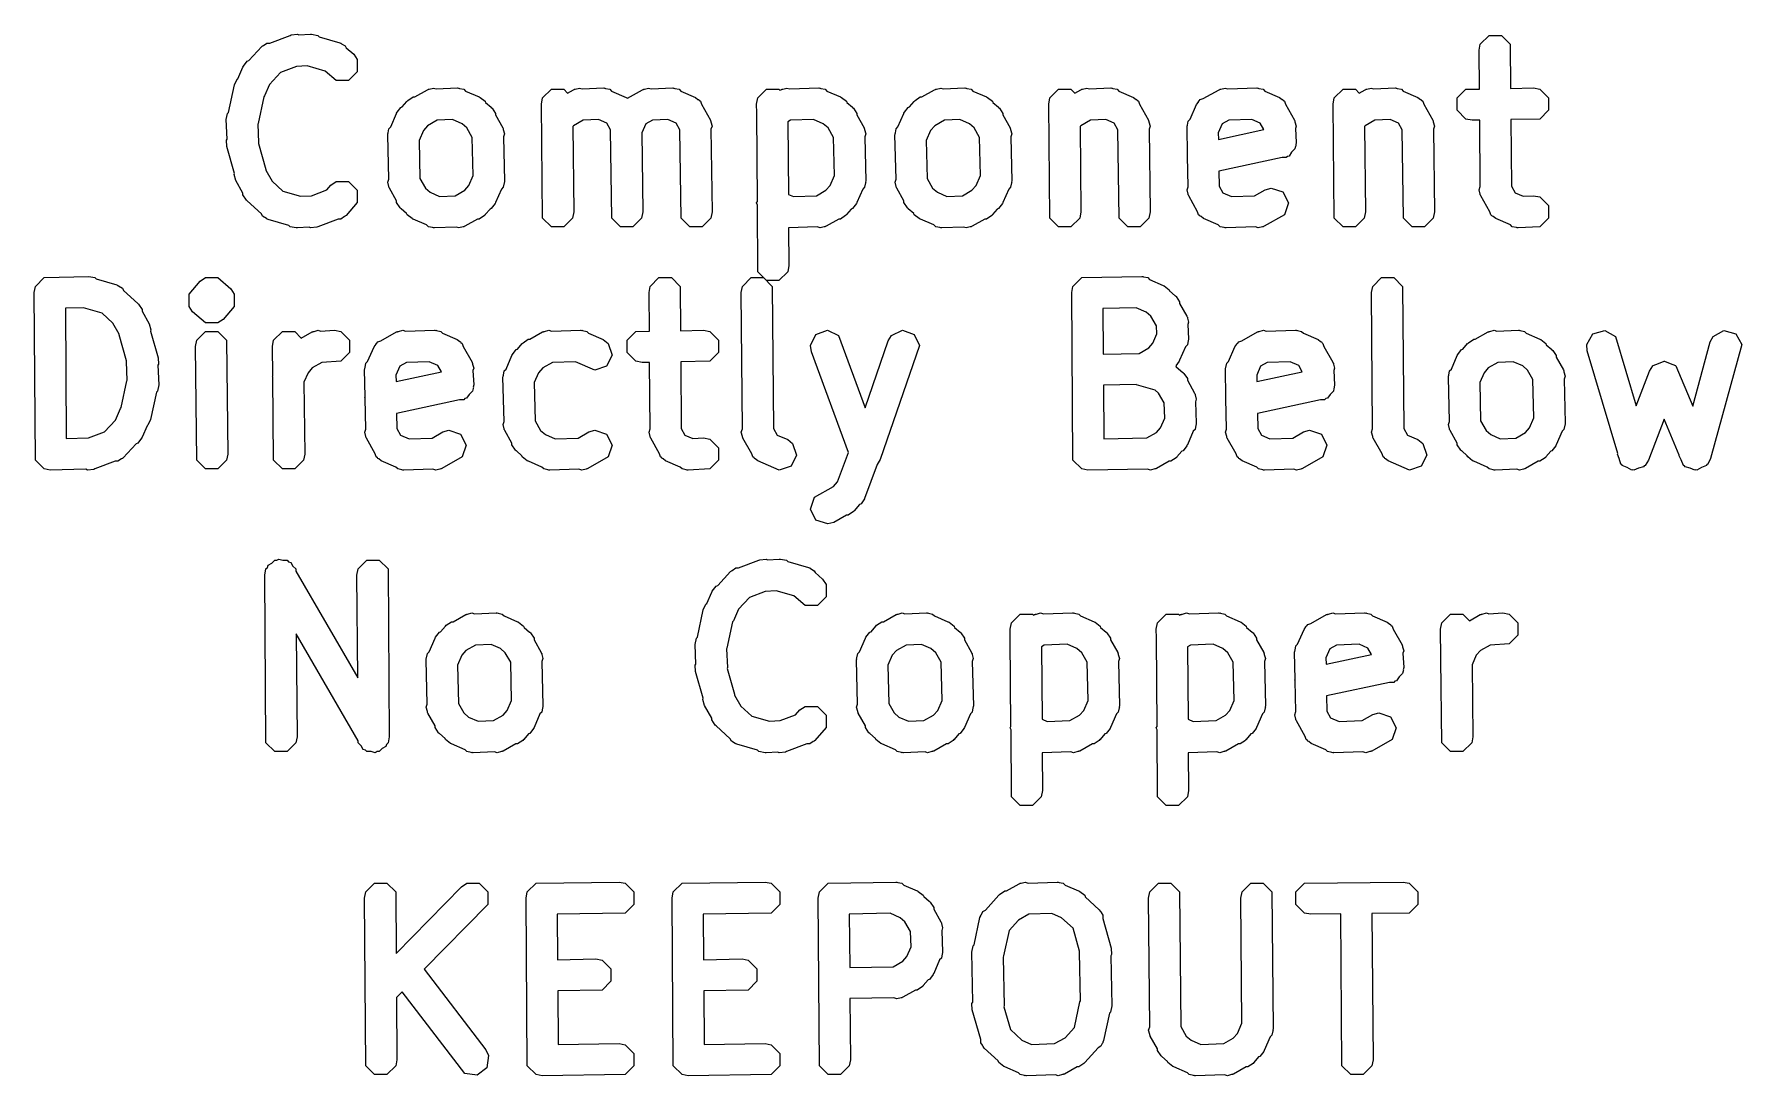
# Model space of a CAD drawing. Extents: x 5.2687 to 5.352, y -3.889 to -3.8382.
import ezdxf

# ---------------------------------------------------------------- set-up
doc = ezdxf.new("R2010")
doc.units = 0
doc.header["$MEASUREMENT"] = 0
doc.layers.add('BLACK', color=7, linetype='CONTINUOUS')

msp = doc.modelspace()

# ---------------------------------------------------------------- linework, layer by layer
at = {"layer": 'BLACK', "linetype": 'CONTINUOUS'}
for p, q in [((5.279195, -3.839536), (5.279822, -3.838851)), ((5.279822, -3.838851), (5.279855, -3.838829)), ((5.279855, -3.838829), (5.279863, -3.838813)), ((5.279863, -3.838813), (5.2799, -3.838799)), ((5.2799, -3.838799), (5.280077, -3.838681)), ((5.280077, -3.838681), (5.280213, -3.838681)), ((5.280213, -3.838681), (5.281202, -3.838306)), ((5.281202, -3.838306), (5.281202, -3.838306)), ((5.281202, -3.838306), (5.281203, -3.838306)), ((5.281203, -3.838306), (5.281255, -3.838286)), ((5.281255, -3.838286), (5.281559, -3.838248)), ((5.281559, -3.838248), (5.281627, -3.838281)), ((5.281627, -3.838281), (5.282195, -3.838249)), ((5.282195, -3.838249), (5.282198, -3.838248)), ((5.282198, -3.838248), (5.282201, -3.838249)), ((5.282201, -3.838249), (5.282253, -3.838246)), ((5.282253, -3.838246), (5.282555, -3.838306)), ((5.282555, -3.838306), (5.282619, -3.838369)), ((5.282619, -3.838369), (5.283627, -3.838661)), ((5.283627, -3.838661), (5.283662, -3.838681)), ((5.283662, -3.838681), (5.28368, -3.838681)), ((5.28368, -3.838681), (5.283715, -3.838711)), ((5.283715, -3.838711), (5.283894, -3.838813)), ((5.283894, -3.838813), (5.283941, -3.838907)), ((5.339209, -3.839033), (5.339269, -3.838732)), ((5.339269, -3.838732), (5.339695, -3.838306)), ((5.339695, -3.838306), (5.340298, -3.838306)), ((5.340298, -3.838306), (5.340724, -3.838732)), ((5.340724, -3.838732), (5.340742, -3.840891)), ((5.278924, -3.839806), (5.279113, -3.839563)), ((5.279113, -3.839563), (5.279195, -3.839536)), ((5.283941, -3.838907), (5.28431, -3.839226)), ((5.28431, -3.839226), (5.284481, -3.839482)), ((5.284481, -3.839482), (5.284481, -3.840084)), ((5.339225, -3.840919), (5.339209, -3.839033)), ((5.27849, -3.840717), (5.278621, -3.840439)), ((5.278621, -3.840439), (5.278658, -3.840417)), ((5.278658, -3.840417), (5.278901, -3.839859)), ((5.278901, -3.839857), (5.278903, -3.839855)), ((5.278901, -3.839859), (5.278901, -3.839857)), ((5.278903, -3.839855), (5.278924, -3.839806)), ((5.280735, -3.840114), (5.280205, -3.840693)), ((5.281512, -3.83982), (5.280735, -3.840114)), ((5.282039, -3.83979), (5.281512, -3.83982)), ((5.282911, -3.840042), (5.282039, -3.83979)), ((5.283452, -3.840511), (5.282911, -3.840042)), ((5.284055, -3.840511), (5.283452, -3.840511)), ((5.284481, -3.840084), (5.284055, -3.840511)), ((5.278201, -3.842057), (5.27849, -3.840717)), ((5.279921, -3.841307), (5.279643, -3.842599)), ((5.279958, -3.84126), (5.279921, -3.841307)), ((5.280205, -3.840693), (5.279958, -3.84126)), ((5.286946, -3.841476), (5.287201, -3.841305)), ((5.287201, -3.841305), (5.287281, -3.841305)), ((5.287281, -3.841305), (5.287901, -3.840954)), ((5.287901, -3.840954), (5.287939, -3.840943)), ((5.287939, -3.840943), (5.287951, -3.84093)), ((5.287951, -3.84093), (5.287991, -3.840929)), ((5.287991, -3.840929), (5.288197, -3.840872)), ((5.288197, -3.840872), (5.288324, -3.840915)), ((5.288324, -3.840915), (5.289378, -3.84087)), ((5.289378, -3.84087), (5.289416, -3.840878)), ((5.289416, -3.840878), (5.289433, -3.840872)), ((5.289433, -3.840872), (5.289472, -3.840889)), ((5.289472, -3.840889), (5.289679, -3.84093)), ((5.289679, -3.84093), (5.289766, -3.841017)), ((5.289766, -3.841017), (5.290426, -3.841305)), ((5.290426, -3.841305), (5.290429, -3.841305)), ((5.290429, -3.841305), (5.290431, -3.841307)), ((5.290431, -3.841307), (5.29048, -3.841329)), ((5.29048, -3.841329), (5.290722, -3.841517)), ((5.293465, -3.841658), (5.293524, -3.841357)), ((5.293524, -3.841357), (5.293951, -3.84093)), ((5.293951, -3.84093), (5.294553, -3.84093)), ((5.294553, -3.84093), (5.294739, -3.841116)), ((5.294739, -3.841116), (5.295025, -3.840954)), ((5.295025, -3.840954), (5.295063, -3.840943)), ((5.295063, -3.840943), (5.295075, -3.84093)), ((5.295075, -3.84093), (5.295116, -3.840929)), ((5.295116, -3.840929), (5.295321, -3.840872)), ((5.295321, -3.840872), (5.295448, -3.840915)), ((5.295448, -3.840915), (5.296502, -3.84087)), ((5.296502, -3.84087), (5.29654, -3.840878)), ((5.29654, -3.840878), (5.296557, -3.840872)), ((5.296557, -3.840872), (5.296596, -3.840889)), ((5.296596, -3.840889), (5.296803, -3.84093)), ((5.296803, -3.84093), (5.29689, -3.841017)), ((5.29689, -3.841017), (5.297604, -3.841329)), ((5.297604, -3.841329), (5.297661, -3.841373)), ((5.297661, -3.841373), (5.298399, -3.840954)), ((5.298399, -3.840954), (5.298437, -3.840943)), ((5.298437, -3.840943), (5.29845, -3.84093)), ((5.29845, -3.84093), (5.29849, -3.840929)), ((5.29849, -3.840929), (5.298696, -3.840872)), ((5.298696, -3.840872), (5.298822, -3.840915)), ((5.298822, -3.840915), (5.299876, -3.84087)), ((5.299876, -3.84087), (5.299915, -3.840878)), ((5.299915, -3.840878), (5.299932, -3.840872)), ((5.299932, -3.840872), (5.299971, -3.840889)), ((5.299971, -3.840889), (5.300178, -3.84093)), ((5.300178, -3.84093), (5.300265, -3.841017)), ((5.300265, -3.841017), (5.300978, -3.841329)), ((5.300978, -3.841329), (5.301102, -3.841425)), ((5.303963, -3.841658), (5.304023, -3.841357)), ((5.304023, -3.841357), (5.304449, -3.84093)), ((5.304449, -3.84093), (5.305052, -3.84093)), ((5.305052, -3.84093), (5.305102, -3.84098)), ((5.305102, -3.84098), (5.305148, -3.840954)), ((5.305148, -3.840954), (5.305186, -3.840943)), ((5.305186, -3.840943), (5.305199, -3.84093)), ((5.305199, -3.84093), (5.305238, -3.840929)), ((5.305238, -3.840929), (5.305445, -3.840872)), ((5.305445, -3.840872), (5.305581, -3.840918)), ((5.305581, -3.840918), (5.307, -3.84087)), ((5.307, -3.84087), (5.307039, -3.840878)), ((5.307039, -3.840878), (5.307056, -3.840872)), ((5.307056, -3.840872), (5.307095, -3.840889)), ((5.307095, -3.840889), (5.307302, -3.84093)), ((5.307302, -3.84093), (5.307389, -3.841017)), ((5.307389, -3.841017), (5.308049, -3.841305)), ((5.308049, -3.841305), (5.308052, -3.841305)), ((5.308052, -3.841305), (5.308054, -3.841307)), ((5.308054, -3.841307), (5.308102, -3.841329)), ((5.308102, -3.841329), (5.308345, -3.841517)), ((5.311693, -3.841476), (5.311948, -3.841305)), ((5.311948, -3.841305), (5.312028, -3.841305)), ((5.312028, -3.841305), (5.312647, -3.840954)), ((5.312647, -3.840954), (5.312685, -3.840943)), ((5.312685, -3.840943), (5.312698, -3.84093)), ((5.312698, -3.84093), (5.312738, -3.840929)), ((5.312738, -3.840929), (5.312944, -3.840872)), ((5.312944, -3.840872), (5.313071, -3.840915)), ((5.313071, -3.840915), (5.314124, -3.84087)), ((5.314124, -3.84087), (5.314163, -3.840878)), ((5.314163, -3.840878), (5.31418, -3.840872)), ((5.31418, -3.840872), (5.314219, -3.840889)), ((5.314219, -3.840889), (5.314426, -3.84093)), ((5.314426, -3.84093), (5.314513, -3.841017)), ((5.314513, -3.841017), (5.315173, -3.841305)), ((5.315173, -3.841305), (5.315176, -3.841305)), ((5.315176, -3.841305), (5.315178, -3.841307)), ((5.315178, -3.841307), (5.315226, -3.841329)), ((5.315226, -3.841329), (5.315469, -3.841517)), ((5.318211, -3.841658), (5.318271, -3.841357)), ((5.318271, -3.841357), (5.318698, -3.84093)), ((5.318698, -3.84093), (5.3193, -3.84093)), ((5.3193, -3.84093), (5.319486, -3.841116)), ((5.319486, -3.841116), (5.319772, -3.840954)), ((5.319772, -3.840954), (5.31981, -3.840943)), ((5.31981, -3.840943), (5.319822, -3.84093)), ((5.319822, -3.84093), (5.319862, -3.840929)), ((5.319862, -3.840929), (5.320068, -3.840872)), ((5.320068, -3.840872), (5.320195, -3.840915)), ((5.320195, -3.840915), (5.321249, -3.84087)), ((5.321249, -3.84087), (5.321287, -3.840878)), ((5.321287, -3.840878), (5.321304, -3.840872)), ((5.321304, -3.840872), (5.321343, -3.840889)), ((5.321343, -3.840889), (5.32155, -3.84093)), ((5.32155, -3.84093), (5.321637, -3.841017)), ((5.321637, -3.841017), (5.322351, -3.841329)), ((5.322351, -3.841329), (5.322474, -3.841425)), ((5.325607, -3.841438), (5.325753, -3.841389)), ((5.325753, -3.841389), (5.326521, -3.840954)), ((5.326521, -3.840954), (5.326559, -3.840943)), ((5.326559, -3.840943), (5.326571, -3.84093)), ((5.326571, -3.84093), (5.32661, -3.840929)), ((5.32661, -3.840929), (5.326817, -3.840872)), ((5.326817, -3.840872), (5.326953, -3.840918)), ((5.326953, -3.840918), (5.328373, -3.84087)), ((5.328373, -3.84087), (5.328411, -3.840878)), ((5.328411, -3.840878), (5.328428, -3.840872)), ((5.328428, -3.840872), (5.328467, -3.840889)), ((5.328467, -3.840889), (5.328674, -3.84093)), ((5.328674, -3.84093), (5.328761, -3.841017)), ((5.328761, -3.841017), (5.329475, -3.841329)), ((5.329475, -3.841329), (5.329598, -3.841425)), ((5.332085, -3.841658), (5.332145, -3.841357)), ((5.332145, -3.841357), (5.332571, -3.84093)), ((5.332571, -3.84093), (5.333173, -3.84093)), ((5.333173, -3.84093), (5.333359, -3.841116)), ((5.333359, -3.841116), (5.333645, -3.840954)), ((5.333645, -3.840954), (5.333683, -3.840943)), ((5.333683, -3.840943), (5.333696, -3.84093)), ((5.333696, -3.84093), (5.333736, -3.840929)), ((5.333736, -3.840929), (5.333941, -3.840872)), ((5.333941, -3.840872), (5.334068, -3.840915)), ((5.334068, -3.840915), (5.335122, -3.84087)), ((5.335122, -3.84087), (5.33516, -3.840878)), ((5.33516, -3.840878), (5.335178, -3.840872)), ((5.335178, -3.840872), (5.335216, -3.840889)), ((5.335216, -3.840889), (5.335423, -3.84093)), ((5.335423, -3.84093), (5.33551, -3.841017)), ((5.33551, -3.841017), (5.336224, -3.841329)), ((5.336224, -3.841329), (5.336348, -3.841425)), ((5.338144, -3.841357), (5.33857, -3.84093)), ((5.338144, -3.841959), (5.338144, -3.841357)), ((5.33857, -3.84093), (5.339225, -3.840919)), ((5.340742, -3.840891), (5.341871, -3.84087)), ((5.341871, -3.84087), (5.342172, -3.84093)), ((5.342172, -3.84093), (5.342598, -3.841357)), ((5.342598, -3.841357), (5.342598, -3.841959)), ((5.278091, -3.842408), (5.278151, -3.842106)), ((5.278151, -3.842106), (5.278201, -3.842057)), ((5.286112, -3.842769), (5.2864, -3.842109)), ((5.2864, -3.842106), (5.286402, -3.842104)), ((5.2864, -3.842109), (5.2864, -3.842106)), ((5.286402, -3.842104), (5.286424, -3.842056)), ((5.286424, -3.842056), (5.286612, -3.841813)), ((5.286612, -3.841813), (5.286672, -3.841793)), ((5.286672, -3.841793), (5.286906, -3.841522)), ((5.286906, -3.841522), (5.286908, -3.841517)), ((5.286908, -3.841517), (5.286913, -3.841514)), ((5.286913, -3.841514), (5.286946, -3.841476)), ((5.290722, -3.841517), (5.290742, -3.841577)), ((5.290742, -3.841577), (5.291013, -3.841811)), ((5.291013, -3.841811), (5.291018, -3.841813)), ((5.291018, -3.841813), (5.291021, -3.841818)), ((5.291021, -3.841818), (5.291059, -3.841851)), ((5.291059, -3.841851), (5.29123, -3.842106)), ((5.29123, -3.842106), (5.29123, -3.842186)), ((5.29123, -3.842186), (5.291582, -3.842806)), ((5.293524, -3.847209), (5.293465, -3.841658)), ((5.301102, -3.841425), (5.301142, -3.841438)), ((5.301142, -3.841438), (5.30116, -3.84147)), ((5.30116, -3.84147), (5.301221, -3.841517)), ((5.301221, -3.841517), (5.30127, -3.841663)), ((5.30127, -3.841663), (5.301705, -3.842431)), ((5.303966, -3.842085), (5.303963, -3.841658)), ((5.303965, -3.842089), (5.303966, -3.842085)), ((5.303966, -3.842091), (5.303965, -3.842089)), ((5.303998, -3.846411), (5.303966, -3.842091)), ((5.308345, -3.841517), (5.308365, -3.841577)), ((5.308365, -3.841577), (5.308636, -3.841811)), ((5.308636, -3.841811), (5.308641, -3.841813)), ((5.308641, -3.841813), (5.308644, -3.841818)), ((5.308644, -3.841818), (5.308682, -3.841851)), ((5.308682, -3.841851), (5.308853, -3.842106)), ((5.308853, -3.842106), (5.308853, -3.842186)), ((5.308853, -3.842186), (5.309204, -3.842806)), ((5.310859, -3.842769), (5.311147, -3.842109)), ((5.311147, -3.842106), (5.311149, -3.842104)), ((5.311147, -3.842109), (5.311147, -3.842106)), ((5.311149, -3.842104), (5.31117, -3.842056)), ((5.31117, -3.842056), (5.311359, -3.841813)), ((5.311359, -3.841813), (5.311419, -3.841793)), ((5.311419, -3.841793), (5.311653, -3.841522)), ((5.311653, -3.841522), (5.311655, -3.841517)), ((5.311655, -3.841517), (5.31166, -3.841514)), ((5.31166, -3.841514), (5.311693, -3.841476)), ((5.315469, -3.841517), (5.315489, -3.841577)), ((5.315489, -3.841577), (5.31576, -3.841811)), ((5.31576, -3.841811), (5.315765, -3.841813)), ((5.315765, -3.841813), (5.315768, -3.841818)), ((5.315768, -3.841818), (5.315806, -3.841851)), ((5.315806, -3.841851), (5.315977, -3.842106)), ((5.315977, -3.842106), (5.315977, -3.842186)), ((5.315977, -3.842186), (5.316329, -3.842806)), ((5.318271, -3.847209), (5.318211, -3.841658)), ((5.322474, -3.841425), (5.322514, -3.841438)), ((5.322514, -3.841438), (5.322532, -3.84147)), ((5.322532, -3.84147), (5.322593, -3.841517)), ((5.322593, -3.841517), (5.322642, -3.841663)), ((5.322642, -3.841663), (5.323078, -3.842431)), ((5.325108, -3.842394), (5.325419, -3.841681)), ((5.325419, -3.841681), (5.325515, -3.841557)), ((5.325515, -3.841557), (5.325528, -3.841517)), ((5.325528, -3.841517), (5.32556, -3.841499)), ((5.32556, -3.841499), (5.325607, -3.841438)), ((5.329598, -3.841425), (5.329638, -3.841438)), ((5.329638, -3.841438), (5.329656, -3.84147)), ((5.329656, -3.84147), (5.329717, -3.841517)), ((5.329717, -3.841517), (5.329766, -3.841663)), ((5.329766, -3.841663), (5.330202, -3.842431)), ((5.332145, -3.847209), (5.332085, -3.841658)), ((5.336348, -3.841425), (5.336388, -3.841438)), ((5.336388, -3.841438), (5.336406, -3.84147)), ((5.336406, -3.84147), (5.336467, -3.841517)), ((5.336467, -3.841517), (5.336515, -3.841663)), ((5.336515, -3.841663), (5.336951, -3.842431)), ((5.33857, -3.842385), (5.338144, -3.841959)), ((5.342598, -3.841959), (5.342172, -3.842385)), ((5.278132, -3.843364), (5.278091, -3.842408)), ((5.279643, -3.842599), (5.279628, -3.842629)), ((5.279628, -3.842629), (5.279666, -3.843533)), ((5.285967, -3.843102), (5.285984, -3.843063)), ((5.285984, -3.843063), (5.286025, -3.842856)), ((5.286025, -3.842856), (5.286112, -3.842769)), ((5.287705, -3.842941), (5.287494, -3.843426)), ((5.287907, -3.842707), (5.287705, -3.842941)), ((5.288378, -3.84244), (5.287907, -3.842707)), ((5.289131, -3.842408), (5.288378, -3.84244)), ((5.289595, -3.84261), (5.289131, -3.842408)), ((5.289828, -3.842812), (5.289595, -3.84261)), ((5.290093, -3.843279), (5.289828, -3.842812)), ((5.291582, -3.842806), (5.291592, -3.842844)), ((5.291592, -3.842844), (5.291605, -3.842856)), ((5.291605, -3.842856), (5.291606, -3.842893)), ((5.291606, -3.842893), (5.291663, -3.843102)), ((5.295031, -3.842707), (5.294994, -3.84275)), ((5.294994, -3.84275), (5.295039, -3.846907)), ((5.295503, -3.84244), (5.295031, -3.842707)), ((5.296255, -3.842408), (5.295503, -3.84244)), ((5.296661, -3.842585), (5.296255, -3.842408)), ((5.296841, -3.842902), (5.296661, -3.842585)), ((5.296899, -3.847209), (5.296841, -3.842902)), ((5.298554, -3.842624), (5.298362, -3.843064)), ((5.298362, -3.843064), (5.298414, -3.846907)), ((5.298877, -3.84244), (5.298554, -3.842624)), ((5.29963, -3.842408), (5.298877, -3.84244)), ((5.300035, -3.842585), (5.29963, -3.842408)), ((5.300215, -3.842902), (5.300035, -3.842585)), ((5.300274, -3.847209), (5.300215, -3.842902)), ((5.301705, -3.842431), (5.301716, -3.842469)), ((5.301716, -3.842469), (5.301729, -3.842481)), ((5.301729, -3.842481), (5.301729, -3.842517)), ((5.301729, -3.842517), (5.301787, -3.842727)), ((5.301787, -3.842727), (5.301734, -3.842884)), ((5.301734, -3.842884), (5.301789, -3.846907)), ((5.305624, -3.842441), (5.305487, -3.842519)), ((5.305487, -3.842519), (5.305513, -3.846055)), ((5.306744, -3.842404), (5.305624, -3.842441)), ((5.307217, -3.84261), (5.306744, -3.842404)), ((5.307451, -3.842812), (5.307217, -3.84261)), ((5.307716, -3.843279), (5.307451, -3.842812)), ((5.309204, -3.842806), (5.309215, -3.842844)), ((5.309215, -3.842844), (5.309228, -3.842856)), ((5.309228, -3.842856), (5.309229, -3.842893)), ((5.309229, -3.842893), (5.309286, -3.843102)), ((5.310714, -3.843102), (5.310731, -3.843063)), ((5.310731, -3.843063), (5.310772, -3.842856)), ((5.310772, -3.842856), (5.310859, -3.842769)), ((5.312452, -3.842941), (5.312241, -3.843426)), ((5.312654, -3.842707), (5.312452, -3.842941)), ((5.313125, -3.84244), (5.312654, -3.842707)), ((5.313878, -3.842408), (5.313125, -3.84244)), ((5.314341, -3.84261), (5.313878, -3.842408)), ((5.314575, -3.842812), (5.314341, -3.84261)), ((5.31484, -3.843279), (5.314575, -3.842812)), ((5.316329, -3.842806), (5.316339, -3.842844)), ((5.316339, -3.842844), (5.316352, -3.842856)), ((5.316352, -3.842856), (5.316353, -3.842893)), ((5.316353, -3.842893), (5.31641, -3.843102)), ((5.319778, -3.842707), (5.319741, -3.84275)), ((5.319741, -3.84275), (5.319786, -3.846907)), ((5.320249, -3.84244), (5.319778, -3.842707)), ((5.321002, -3.842408), (5.320249, -3.84244)), ((5.321408, -3.842585), (5.321002, -3.842408)), ((5.321588, -3.842902), (5.321408, -3.842585)), ((5.321646, -3.847209), (5.321588, -3.842902)), ((5.323078, -3.842431), (5.323088, -3.842469)), ((5.323088, -3.842469), (5.323101, -3.842481)), ((5.323101, -3.842481), (5.323101, -3.842517)), ((5.323101, -3.842517), (5.323159, -3.842727)), ((5.323159, -3.842727), (5.323106, -3.842884)), ((5.323106, -3.842884), (5.323161, -3.846907)), ((5.324961, -3.842783), (5.324968, -3.842744)), ((5.324985, -3.844116), (5.324961, -3.842783)), ((5.324963, -3.842727), (5.324979, -3.842688)), ((5.324968, -3.842744), (5.324963, -3.842727)), ((5.324979, -3.842688), (5.325021, -3.842481)), ((5.325021, -3.842481), (5.325108, -3.842394)), ((5.326675, -3.842624), (5.326486, -3.843058)), ((5.326486, -3.843058), (5.326492, -3.843374)), ((5.326492, -3.843374), (5.328709, -3.842897)), ((5.326997, -3.842441), (5.326675, -3.842624)), ((5.328116, -3.842404), (5.326997, -3.842441)), ((5.328532, -3.842585), (5.328116, -3.842404)), ((5.328709, -3.842897), (5.328532, -3.842585)), ((5.330202, -3.842431), (5.330212, -3.842469)), ((5.330212, -3.842469), (5.330225, -3.842481)), ((5.330225, -3.842481), (5.330227, -3.842524)), ((5.330227, -3.842524), (5.330283, -3.842727)), ((5.330283, -3.842727), (5.330245, -3.842839)), ((5.330245, -3.842839), (5.330285, -3.843533)), ((5.333651, -3.842707), (5.333615, -3.84275)), ((5.333615, -3.84275), (5.33366, -3.846907)), ((5.334123, -3.84244), (5.333651, -3.842707)), ((5.334876, -3.842408), (5.334123, -3.84244)), ((5.335281, -3.842585), (5.334876, -3.842408)), ((5.335461, -3.842902), (5.335281, -3.842585)), ((5.335519, -3.847209), (5.335461, -3.842902)), ((5.336951, -3.842431), (5.336961, -3.842469)), ((5.336961, -3.842469), (5.336974, -3.842481)), ((5.336974, -3.842481), (5.336975, -3.842517)), ((5.336975, -3.842517), (5.337032, -3.842727)), ((5.337032, -3.842727), (5.33698, -3.842884)), ((5.33698, -3.842884), (5.337034, -3.846907)), ((5.338871, -3.842445), (5.33857, -3.842385)), ((5.339238, -3.842439), (5.338871, -3.842445)), ((5.339265, -3.845675), (5.339238, -3.842439)), ((5.342172, -3.842385), (5.340755, -3.842411)), ((5.340755, -3.842411), (5.340783, -3.845664)), ((5.2781, -3.843417), (5.278132, -3.843364)), ((5.278115, -3.843724), (5.2781, -3.843417)), ((5.278487, -3.845031), (5.278115, -3.843724)), ((5.279666, -3.843533), (5.279658, -3.843577)), ((5.279658, -3.843577), (5.280018, -3.844841)), ((5.285966, -3.843158), (5.285973, -3.843119)), ((5.286016, -3.845317), (5.285966, -3.843158)), ((5.285973, -3.843119), (5.285967, -3.843102)), ((5.287494, -3.843426), (5.287537, -3.845286)), ((5.290137, -3.845139), (5.290093, -3.843279)), ((5.291663, -3.843102), (5.291614, -3.843248)), ((5.291614, -3.843248), (5.291665, -3.845407)), ((5.307759, -3.845139), (5.307716, -3.843279)), ((5.309286, -3.843102), (5.309237, -3.843248)), ((5.309237, -3.843248), (5.309288, -3.845407)), ((5.310712, -3.843158), (5.31072, -3.843119)), ((5.310763, -3.845317), (5.310712, -3.843158)), ((5.31072, -3.843119), (5.310714, -3.843102)), ((5.312241, -3.843426), (5.312284, -3.845286)), ((5.314883, -3.845139), (5.31484, -3.843279)), ((5.31641, -3.843102), (5.316361, -3.843248)), ((5.316361, -3.843248), (5.316412, -3.845407)), ((5.330225, -3.843834), (5.330063, -3.843996)), ((5.330248, -3.843718), (5.330225, -3.843834)), ((5.33027, -3.843685), (5.330248, -3.843718)), ((5.330285, -3.843533), (5.330262, -3.843647)), ((5.330262, -3.843647), (5.33027, -3.843685)), ((5.324976, -3.84413), (5.324985, -3.844116)), ((5.324986, -3.844182), (5.324976, -3.84413)), ((5.325013, -3.845686), (5.324986, -3.844182)), ((5.329595, -3.84426), (5.32652, -3.844922)), ((5.329799, -3.84426), (5.329595, -3.84426)), ((5.329855, -3.844204), (5.329799, -3.84426)), ((5.329936, -3.844187), (5.329855, -3.844204)), ((5.330063, -3.843996), (5.329936, -3.844187)), ((5.278468, -3.845088), (5.278487, -3.845031)), ((5.27855, -3.845385), (5.278468, -3.845088)), ((5.278901, -3.846004), (5.27855, -3.845385)), ((5.280018, -3.844841), (5.280019, -3.844878)), ((5.280019, -3.844878), (5.280326, -3.845417)), ((5.280326, -3.845417), (5.280853, -3.8459)), ((5.283196, -3.845601), (5.283452, -3.84543)), ((5.283452, -3.84543), (5.284055, -3.84543)), ((5.284055, -3.84543), (5.284481, -3.845856)), ((5.285967, -3.845463), (5.286016, -3.845317)), ((5.286025, -3.845672), (5.285967, -3.845463)), ((5.287537, -3.845286), (5.287802, -3.845753)), ((5.289925, -3.845624), (5.290137, -3.845139)), ((5.291646, -3.845502), (5.291605, -3.845709)), ((5.291663, -3.845463), (5.291646, -3.845502)), ((5.291665, -3.845407), (5.291657, -3.845446)), ((5.291657, -3.845446), (5.291663, -3.845463)), ((5.307548, -3.845624), (5.307759, -3.845139)), ((5.309269, -3.845502), (5.309228, -3.845709)), ((5.309286, -3.845463), (5.309269, -3.845502)), ((5.309288, -3.845407), (5.30928, -3.845446)), ((5.30928, -3.845446), (5.309286, -3.845463)), ((5.310714, -3.845463), (5.310763, -3.845317)), ((5.310771, -3.845672), (5.310714, -3.845463)), ((5.312284, -3.845286), (5.312549, -3.845753)), ((5.314672, -3.845624), (5.314883, -3.845139)), ((5.316393, -3.845502), (5.316352, -3.845709)), ((5.31641, -3.845463), (5.316393, -3.845502)), ((5.316412, -3.845407), (5.316404, -3.845446)), ((5.316404, -3.845446), (5.31641, -3.845463)), ((5.32652, -3.844922), (5.326533, -3.845662)), ((5.278901, -3.846084), (5.278901, -3.846004)), ((5.279072, -3.846339), (5.278901, -3.846084)), ((5.279112, -3.846376), (5.279072, -3.846339)), ((5.279113, -3.846377), (5.279112, -3.846376)), ((5.279114, -3.846378), (5.279113, -3.846377)), ((5.279804, -3.847009), (5.279114, -3.846378)), ((5.280853, -3.8459), (5.281718, -3.84615)), ((5.281718, -3.84615), (5.282245, -3.84612)), ((5.282245, -3.84612), (5.282991, -3.845837)), ((5.282991, -3.845837), (5.283196, -3.845601)), ((5.284481, -3.845856), (5.284481, -3.846459)), ((5.286025, -3.845709), (5.286025, -3.845672)), ((5.286038, -3.845721), (5.286025, -3.845709)), ((5.286049, -3.84576), (5.286038, -3.845721)), ((5.2864, -3.846379), (5.286049, -3.84576)), ((5.2864, -3.846459), (5.2864, -3.846379)), ((5.287802, -3.845753), (5.288036, -3.845955)), ((5.288036, -3.845955), (5.288499, -3.846157)), ((5.288499, -3.846157), (5.289252, -3.846125)), ((5.289252, -3.846125), (5.289723, -3.845858)), ((5.289723, -3.845858), (5.289925, -3.845624)), ((5.291518, -3.845796), (5.29123, -3.846456)), ((5.291605, -3.845709), (5.291518, -3.845796)), ((5.305513, -3.846055), (5.305757, -3.846161)), ((5.305757, -3.846161), (5.306877, -3.846124)), ((5.306877, -3.846124), (5.307346, -3.845858)), ((5.307346, -3.845858), (5.307548, -3.845624)), ((5.309141, -3.845796), (5.308853, -3.846456)), ((5.309228, -3.845709), (5.309141, -3.845796)), ((5.310772, -3.845709), (5.310771, -3.845672)), ((5.310785, -3.845721), (5.310772, -3.845709)), ((5.310796, -3.84576), (5.310785, -3.845721)), ((5.311147, -3.846379), (5.310796, -3.84576)), ((5.311147, -3.846459), (5.311147, -3.846379)), ((5.312549, -3.845753), (5.312783, -3.845955)), ((5.312783, -3.845955), (5.313246, -3.846157)), ((5.313246, -3.846157), (5.313999, -3.846125)), ((5.313999, -3.846125), (5.31447, -3.845858)), ((5.31447, -3.845858), (5.314672, -3.845624)), ((5.316265, -3.845796), (5.315977, -3.846456)), ((5.316352, -3.845709), (5.316265, -3.845796)), ((5.324963, -3.845838), (5.325013, -3.845686)), ((5.32502, -3.846047), (5.324963, -3.845838)), ((5.325021, -3.846084), (5.32502, -3.846047)), ((5.325033, -3.846096), (5.325021, -3.846084)), ((5.325044, -3.846134), (5.325033, -3.846096)), ((5.325479, -3.846902), (5.325044, -3.846134)), ((5.326533, -3.845662), (5.326714, -3.84598)), ((5.326714, -3.84598), (5.327129, -3.846161)), ((5.327129, -3.846161), (5.328249, -3.846124)), ((5.328249, -3.846124), (5.32877, -3.845828)), ((5.32877, -3.845828), (5.329067, -3.845747)), ((5.329067, -3.845747), (5.329639, -3.845937)), ((5.329639, -3.845937), (5.329908, -3.846476)), ((5.339211, -3.845838), (5.339265, -3.845675)), ((5.339268, -3.846049), (5.339211, -3.845838)), ((5.339269, -3.846084), (5.339268, -3.846049)), ((5.339281, -3.846096), (5.339269, -3.846084)), ((5.339292, -3.846134), (5.339281, -3.846096)), ((5.339728, -3.846902), (5.339292, -3.846134)), ((5.340783, -3.845664), (5.340962, -3.84598)), ((5.340962, -3.84598), (5.341351, -3.846149)), ((5.341351, -3.846149), (5.341871, -3.84612)), ((5.341871, -3.84612), (5.342172, -3.84618)), ((5.342172, -3.84618), (5.342598, -3.846606)), ((5.279863, -3.847127), (5.279804, -3.847009)), ((5.280048, -3.847232), (5.279863, -3.847127)), ((5.280077, -3.84726), (5.280048, -3.847232)), ((5.283857, -3.847141), (5.28368, -3.84726)), ((5.283894, -3.847127), (5.283857, -3.847141)), ((5.283902, -3.847111), (5.283894, -3.847127)), ((5.283935, -3.847089), (5.283902, -3.847111)), ((5.284481, -3.846459), (5.283935, -3.847089)), ((5.286571, -3.846714), (5.2864, -3.846459)), ((5.286609, -3.846747), (5.286571, -3.846714)), ((5.286612, -3.846752), (5.286609, -3.846747)), ((5.286617, -3.846754), (5.286612, -3.846752)), ((5.286888, -3.846988), (5.286617, -3.846754)), ((5.286908, -3.847048), (5.286888, -3.846988)), ((5.287151, -3.847237), (5.286908, -3.847048)), ((5.290684, -3.847089), (5.290429, -3.84726)), ((5.290717, -3.847051), (5.290684, -3.847089)), ((5.290722, -3.847048), (5.290717, -3.847051)), ((5.290724, -3.847043), (5.290722, -3.847048)), ((5.290959, -3.846772), (5.290724, -3.847043)), ((5.291018, -3.846752), (5.290959, -3.846772)), ((5.291207, -3.846509), (5.291018, -3.846752)), ((5.291228, -3.846461), (5.291207, -3.846509)), ((5.29123, -3.846459), (5.291228, -3.846461)), ((5.29123, -3.846456), (5.29123, -3.846459)), ((5.293951, -3.847635), (5.293524, -3.847209)), ((5.294979, -3.847209), (5.294553, -3.847635)), ((5.295039, -3.846907), (5.294979, -3.847209)), ((5.297325, -3.847635), (5.296899, -3.847209)), ((5.298354, -3.847209), (5.297928, -3.847635)), ((5.298414, -3.846907), (5.298354, -3.847209)), ((5.3007, -3.847635), (5.300274, -3.847209)), ((5.301729, -3.847209), (5.301302, -3.847635)), ((5.301789, -3.846907), (5.301729, -3.847209)), ((5.303965, -3.846476), (5.303998, -3.846411)), ((5.303999, -3.846579), (5.303965, -3.846476)), ((5.304023, -3.849833), (5.303999, -3.846579)), ((5.308307, -3.847089), (5.308052, -3.84726)), ((5.30834, -3.847051), (5.308307, -3.847089)), ((5.308345, -3.847048), (5.30834, -3.847051)), ((5.308347, -3.847043), (5.308345, -3.847048)), ((5.308581, -3.846772), (5.308347, -3.847043)), ((5.308641, -3.846752), (5.308581, -3.846772)), ((5.30883, -3.846509), (5.308641, -3.846752)), ((5.308851, -3.846461), (5.30883, -3.846509)), ((5.308853, -3.846459), (5.308851, -3.846461)), ((5.308853, -3.846456), (5.308853, -3.846459)), ((5.311318, -3.846714), (5.311147, -3.846459)), ((5.311356, -3.846747), (5.311318, -3.846714)), ((5.311359, -3.846752), (5.311356, -3.846747)), ((5.311364, -3.846754), (5.311359, -3.846752)), ((5.311635, -3.846988), (5.311364, -3.846754)), ((5.311655, -3.847048), (5.311635, -3.846988)), ((5.311898, -3.847237), (5.311655, -3.847048)), ((5.315431, -3.847089), (5.315176, -3.84726)), ((5.315464, -3.847051), (5.315431, -3.847089)), ((5.315469, -3.847048), (5.315464, -3.847051)), ((5.315471, -3.847043), (5.315469, -3.847048)), ((5.315705, -3.846772), (5.315471, -3.847043)), ((5.315765, -3.846752), (5.315705, -3.846772)), ((5.315954, -3.846509), (5.315765, -3.846752)), ((5.315975, -3.846461), (5.315954, -3.846509)), ((5.315977, -3.846459), (5.315975, -3.846461)), ((5.315977, -3.846456), (5.315977, -3.846459)), ((5.318698, -3.847635), (5.318271, -3.847209)), ((5.319726, -3.847209), (5.3193, -3.847635)), ((5.319786, -3.846907), (5.319726, -3.847209)), ((5.322072, -3.847635), (5.321646, -3.847209)), ((5.323101, -3.847209), (5.322675, -3.847635)), ((5.323161, -3.846907), (5.323101, -3.847209)), ((5.325528, -3.847048), (5.325479, -3.846902)), ((5.325589, -3.847096), (5.325528, -3.847048)), ((5.325607, -3.847127), (5.325589, -3.847096)), ((5.325647, -3.84714), (5.325607, -3.847127)), ((5.325771, -3.847237), (5.325647, -3.84714)), ((5.329717, -3.847048), (5.328725, -3.847611)), ((5.329908, -3.846476), (5.329717, -3.847048)), ((5.332571, -3.847635), (5.332145, -3.847209)), ((5.3336, -3.847209), (5.333173, -3.847635)), ((5.33366, -3.846907), (5.3336, -3.847209)), ((5.335945, -3.847635), (5.335519, -3.847209)), ((5.336974, -3.847209), (5.336548, -3.847635)), ((5.337034, -3.846907), (5.336974, -3.847209)), ((5.339776, -3.847048), (5.339728, -3.846902)), ((5.339837, -3.847096), (5.339776, -3.847048)), ((5.339855, -3.847127), (5.339837, -3.847096)), ((5.339895, -3.84714), (5.339855, -3.847127)), ((5.340019, -3.847237), (5.339895, -3.84714)), ((5.342598, -3.847209), (5.342172, -3.847635)), ((5.342598, -3.846606), (5.342598, -3.847209)), ((5.280095, -3.84726), (5.280077, -3.84726)), ((5.28013, -3.847279), (5.280095, -3.84726)), ((5.281138, -3.847571), (5.28013, -3.847279)), ((5.281202, -3.847635), (5.281138, -3.847571)), ((5.281504, -3.847695), (5.281202, -3.847635)), ((5.281556, -3.847692), (5.281504, -3.847695)), ((5.281559, -3.847693), (5.281556, -3.847692)), ((5.281562, -3.847691), (5.281559, -3.847693)), ((5.28213, -3.847659), (5.281562, -3.847691)), ((5.282198, -3.847693), (5.28213, -3.847659)), ((5.282502, -3.847654), (5.282198, -3.847693)), ((5.282554, -3.847635), (5.282502, -3.847654)), ((5.282555, -3.847635), (5.282554, -3.847635)), ((5.283544, -3.84726), (5.282555, -3.847634)), ((5.282555, -3.847634), (5.282555, -3.847635)), ((5.28368, -3.84726), (5.283544, -3.84726)), ((5.287199, -3.847258), (5.287151, -3.847237)), ((5.287201, -3.84726), (5.287199, -3.847258)), ((5.287204, -3.84726), (5.287201, -3.84726)), ((5.287864, -3.847548), (5.287204, -3.84726)), ((5.287951, -3.847635), (5.287864, -3.847548)), ((5.288158, -3.847676), (5.287951, -3.847635)), ((5.288197, -3.847693), (5.288158, -3.847676)), ((5.288214, -3.847687), (5.288197, -3.847693)), ((5.288253, -3.847695), (5.288214, -3.847687)), ((5.289306, -3.84765), (5.288253, -3.847695)), ((5.289433, -3.847693), (5.289306, -3.84765)), ((5.289639, -3.847636), (5.289433, -3.847693)), ((5.289679, -3.847635), (5.289639, -3.847636)), ((5.289692, -3.847622), (5.289679, -3.847635)), ((5.28973, -3.847611), (5.289692, -3.847622)), ((5.29035, -3.84726), (5.28973, -3.847611)), ((5.290429, -3.84726), (5.29035, -3.84726)), ((5.294553, -3.847635), (5.293951, -3.847635)), ((5.297928, -3.847635), (5.297325, -3.847635)), ((5.301302, -3.847635), (5.3007, -3.847635)), ((5.30692, -3.847647), (5.305525, -3.847694)), ((5.305525, -3.847694), (5.305538, -3.849532)), ((5.307056, -3.847693), (5.30692, -3.847647)), ((5.307263, -3.847636), (5.307056, -3.847693)), ((5.307302, -3.847635), (5.307263, -3.847636)), ((5.307314, -3.847622), (5.307302, -3.847635)), ((5.307352, -3.847611), (5.307314, -3.847622)), ((5.307972, -3.84726), (5.307352, -3.847611)), ((5.308052, -3.84726), (5.307972, -3.84726)), ((5.311946, -3.847258), (5.311898, -3.847237)), ((5.311948, -3.84726), (5.311946, -3.847258)), ((5.311951, -3.84726), (5.311948, -3.84726)), ((5.312611, -3.847548), (5.311951, -3.84726)), ((5.312698, -3.847635), (5.312611, -3.847548)), ((5.312905, -3.847676), (5.312698, -3.847635)), ((5.312944, -3.847693), (5.312905, -3.847676)), ((5.312961, -3.847687), (5.312944, -3.847693)), ((5.313, -3.847695), (5.312961, -3.847687)), ((5.314053, -3.84765), (5.313, -3.847695)), ((5.31418, -3.847693), (5.314053, -3.84765)), ((5.314386, -3.847636), (5.31418, -3.847693)), ((5.314426, -3.847635), (5.314386, -3.847636)), ((5.314439, -3.847622), (5.314426, -3.847635)), ((5.314477, -3.847611), (5.314439, -3.847622)), ((5.315096, -3.84726), (5.314477, -3.847611)), ((5.315176, -3.84726), (5.315096, -3.84726)), ((5.3193, -3.847635), (5.318698, -3.847635)), ((5.322675, -3.847635), (5.322072, -3.847635)), ((5.326484, -3.847548), (5.325771, -3.847237)), ((5.326571, -3.847635), (5.326484, -3.847548)), ((5.326779, -3.847676), (5.326571, -3.847635)), ((5.326817, -3.847693), (5.326779, -3.847676)), ((5.326834, -3.847687), (5.326817, -3.847693)), ((5.326873, -3.847695), (5.326834, -3.847687)), ((5.328293, -3.847647), (5.326873, -3.847695)), ((5.328428, -3.847693), (5.328293, -3.847647)), ((5.328635, -3.847636), (5.328428, -3.847693)), ((5.328674, -3.847635), (5.328635, -3.847636)), ((5.328687, -3.847622), (5.328674, -3.847635)), ((5.328725, -3.847611), (5.328687, -3.847622)), ((5.333173, -3.847635), (5.332571, -3.847635)), ((5.336548, -3.847635), (5.335945, -3.847635)), ((5.340733, -3.847548), (5.340019, -3.847237)), ((5.34082, -3.847635), (5.340733, -3.847548)), ((5.341027, -3.847676), (5.34082, -3.847635)), ((5.341065, -3.847693), (5.341027, -3.847676)), ((5.341082, -3.847687), (5.341065, -3.847693)), ((5.341121, -3.847695), (5.341082, -3.847687)), ((5.342172, -3.847635), (5.341121, -3.847695)), ((5.305538, -3.849532), (5.305478, -3.849833)), ((5.268718, -3.850844), (5.268778, -3.850543)), ((5.268778, -3.850543), (5.269204, -3.850117)), ((5.269204, -3.850117), (5.27138, -3.850057)), ((5.27138, -3.850057), (5.271681, -3.850117)), ((5.271681, -3.850117), (5.271745, -3.85018)), ((5.271745, -3.85018), (5.272754, -3.850472)), ((5.272754, -3.850472), (5.272788, -3.850492)), ((5.272788, -3.850492), (5.272806, -3.850492)), ((5.272806, -3.850492), (5.272836, -3.850519)), ((5.272836, -3.850519), (5.273021, -3.850624)), ((5.276277, -3.850918), (5.276822, -3.850287)), ((5.276822, -3.850287), (5.277078, -3.850117)), ((5.277078, -3.850117), (5.277078, -3.850117)), ((5.277078, -3.850117), (5.27768, -3.850117)), ((5.27768, -3.850117), (5.278311, -3.850662)), ((5.298714, -3.850844), (5.298774, -3.850543)), ((5.298774, -3.850543), (5.2992, -3.850117)), ((5.2992, -3.850117), (5.299803, -3.850117)), ((5.299803, -3.850117), (5.300229, -3.850543)), ((5.300229, -3.850543), (5.300247, -3.852702)), ((5.303213, -3.850844), (5.303273, -3.850543)), ((5.303273, -3.850543), (5.303699, -3.850117)), ((5.303699, -3.850117), (5.304302, -3.850117)), ((5.304449, -3.850259), (5.304023, -3.849833)), ((5.304302, -3.850117), (5.304728, -3.850543)), ((5.305052, -3.850259), (5.304449, -3.850259)), ((5.304728, -3.850543), (5.304787, -3.857475)), ((5.305478, -3.849833), (5.305052, -3.850259)), ((5.319336, -3.850844), (5.319396, -3.850543)), ((5.319396, -3.850543), (5.319822, -3.850117)), ((5.319822, -3.850117), (5.322748, -3.850057)), ((5.322748, -3.850057), (5.322787, -3.850064)), ((5.322787, -3.850064), (5.322804, -3.850059)), ((5.322804, -3.850059), (5.322843, -3.850076)), ((5.322843, -3.850076), (5.32305, -3.850117)), ((5.32305, -3.850117), (5.323137, -3.850204)), ((5.323137, -3.850204), (5.323797, -3.850492)), ((5.323797, -3.850492), (5.3238, -3.850492)), ((5.3238, -3.850492), (5.323802, -3.850494)), ((5.323802, -3.850494), (5.32385, -3.850515)), ((5.32385, -3.850515), (5.324093, -3.850703)), ((5.33396, -3.850844), (5.334019, -3.850543)), ((5.334019, -3.850543), (5.334446, -3.850117)), ((5.334446, -3.850117), (5.335048, -3.850117)), ((5.335048, -3.850117), (5.335474, -3.850543)), ((5.335474, -3.850543), (5.335533, -3.857475)), ((5.268778, -3.85902), (5.268718, -3.850844)), ((5.273021, -3.850624), (5.273079, -3.850742)), ((5.273079, -3.850742), (5.273769, -3.851374)), ((5.273769, -3.851374), (5.273771, -3.851374)), ((5.273771, -3.851374), (5.273771, -3.851376)), ((5.273771, -3.851376), (5.273811, -3.851412)), ((5.276277, -3.851521), (5.276277, -3.850918)), ((5.276277, -3.850918), (5.276277, -3.850918)), ((5.278311, -3.850662), (5.278481, -3.850918)), ((5.278481, -3.850918), (5.278481, -3.850918)), ((5.278481, -3.850918), (5.278481, -3.850918)), ((5.278481, -3.850918), (5.278481, -3.851521)), ((5.29873, -3.85273), (5.298714, -3.850844)), ((5.30327, -3.857486), (5.303213, -3.850844)), ((5.319396, -3.85902), (5.319336, -3.850844)), ((5.324093, -3.850703), (5.324113, -3.850763)), ((5.324113, -3.850763), (5.324384, -3.850998)), ((5.324384, -3.850998), (5.324389, -3.850999)), ((5.324389, -3.850999), (5.324392, -3.851005)), ((5.324392, -3.851005), (5.32443, -3.851037)), ((5.32443, -3.851037), (5.324601, -3.851293)), ((5.324601, -3.851293), (5.324601, -3.851372)), ((5.324601, -3.851372), (5.324953, -3.851992)), ((5.334016, -3.857486), (5.33396, -3.850844)), ((5.271123, -3.851587), (5.27024, -3.851611)), ((5.27024, -3.851611), (5.270287, -3.857961)), ((5.271131, -3.851591), (5.271123, -3.851587)), ((5.27203, -3.851851), (5.271131, -3.851591)), ((5.272558, -3.852334), (5.27203, -3.851851)), ((5.273811, -3.851412), (5.273982, -3.851668)), ((5.273982, -3.851668), (5.273982, -3.851747)), ((5.273982, -3.851747), (5.274334, -3.852367)), ((5.276447, -3.851776), (5.276277, -3.851521)), ((5.277078, -3.852322), (5.276447, -3.851776)), ((5.277936, -3.852151), (5.27768, -3.852322)), ((5.278481, -3.851521), (5.277936, -3.852151)), ((5.278481, -3.851521), (5.278481, -3.851521)), ((5.322476, -3.851583), (5.320859, -3.851617)), ((5.320859, -3.851617), (5.320875, -3.853845)), ((5.322965, -3.851797), (5.322476, -3.851583)), ((5.323199, -3.851998), (5.322965, -3.851797)), ((5.323468, -3.852474), (5.323199, -3.851998)), ((5.324953, -3.851992), (5.324963, -3.85203)), ((5.324963, -3.85203), (5.324976, -3.852043)), ((5.324976, -3.852043), (5.324978, -3.852086)), ((5.324978, -3.852086), (5.325034, -3.852288)), ((5.272864, -3.852874), (5.272558, -3.852334)), ((5.272866, -3.85291), (5.272864, -3.852874)), ((5.273226, -3.854175), (5.272866, -3.85291)), ((5.274334, -3.852367), (5.274415, -3.852663)), ((5.274415, -3.852663), (5.274396, -3.85272)), ((5.274396, -3.85272), (5.274768, -3.854028)), ((5.276652, -3.853168), (5.277078, -3.852741)), ((5.27768, -3.852322), (5.277078, -3.852322)), ((5.277078, -3.852322), (5.277078, -3.852322)), ((5.277078, -3.852741), (5.27768, -3.852741)), ((5.27768, -3.852741), (5.278107, -3.853168)), ((5.280401, -3.853168), (5.280827, -3.852741)), ((5.280827, -3.852741), (5.28143, -3.852741)), ((5.28143, -3.852741), (5.281751, -3.853063)), ((5.281751, -3.853063), (5.282276, -3.852765)), ((5.282276, -3.852765), (5.282314, -3.852754)), ((5.282314, -3.852754), (5.282327, -3.852741)), ((5.282327, -3.852741), (5.28237, -3.852739)), ((5.28237, -3.852739), (5.282573, -3.852683)), ((5.282573, -3.852683), (5.282685, -3.852721)), ((5.282685, -3.852721), (5.283378, -3.852681)), ((5.283378, -3.852681), (5.28368, -3.852741)), ((5.28368, -3.852741), (5.284106, -3.853168)), ((5.285633, -3.8532), (5.286401, -3.852765)), ((5.286401, -3.852765), (5.286439, -3.852754)), ((5.286439, -3.852754), (5.286452, -3.852741)), ((5.286452, -3.852741), (5.28649, -3.85274)), ((5.28649, -3.85274), (5.286697, -3.852683)), ((5.286697, -3.852683), (5.286833, -3.852729)), ((5.286833, -3.852729), (5.288253, -3.852681)), ((5.288253, -3.852681), (5.288291, -3.852689)), ((5.288291, -3.852689), (5.288309, -3.852683)), ((5.288309, -3.852683), (5.288347, -3.8527)), ((5.288347, -3.8527), (5.288554, -3.852741)), ((5.288554, -3.852741), (5.288641, -3.852828)), ((5.288641, -3.852828), (5.289355, -3.85314)), ((5.292905, -3.853116), (5.293525, -3.852765)), ((5.293525, -3.852765), (5.293563, -3.852754)), ((5.293563, -3.852754), (5.293576, -3.852741)), ((5.293576, -3.852741), (5.293614, -3.85274)), ((5.293614, -3.85274), (5.293821, -3.852683)), ((5.293821, -3.852683), (5.293957, -3.852729)), ((5.293957, -3.852729), (5.295377, -3.852681)), ((5.295377, -3.852681), (5.295415, -3.852689)), ((5.295415, -3.852689), (5.295433, -3.852683)), ((5.295433, -3.852683), (5.295471, -3.8527)), ((5.295471, -3.8527), (5.295678, -3.852741)), ((5.295678, -3.852741), (5.295765, -3.852828)), ((5.295765, -3.852828), (5.296479, -3.85314)), ((5.297649, -3.853168), (5.298075, -3.852741)), ((5.298075, -3.852741), (5.29873, -3.85273)), ((5.300247, -3.852702), (5.301376, -3.852681)), ((5.301376, -3.852681), (5.301677, -3.852741)), ((5.301677, -3.852741), (5.302104, -3.853168)), ((5.306589, -3.85343), (5.306847, -3.852885)), ((5.306847, -3.852885), (5.307414, -3.852682)), ((5.307414, -3.852682), (5.307959, -3.85294)), ((5.307959, -3.85294), (5.309257, -3.856462)), ((5.310383, -3.853204), (5.310541, -3.85294)), ((5.310541, -3.85294), (5.311086, -3.852682)), ((5.311086, -3.852682), (5.311653, -3.852885)), ((5.311653, -3.852885), (5.311911, -3.85343)), ((5.323296, -3.853311), (5.32349, -3.852864)), ((5.32349, -3.852864), (5.323468, -3.852474)), ((5.325034, -3.852288), (5.324996, -3.852401)), ((5.324996, -3.852401), (5.325036, -3.853094)), ((5.327628, -3.8532), (5.328396, -3.852765)), ((5.328396, -3.852765), (5.328434, -3.852754)), ((5.328434, -3.852754), (5.328446, -3.852741)), ((5.328446, -3.852741), (5.328485, -3.85274)), ((5.328485, -3.85274), (5.328692, -3.852683)), ((5.328692, -3.852683), (5.328828, -3.852729)), ((5.328828, -3.852729), (5.330247, -3.852681)), ((5.330247, -3.852681), (5.330286, -3.852689)), ((5.330286, -3.852689), (5.330303, -3.852683)), ((5.330303, -3.852683), (5.330342, -3.8527)), ((5.330342, -3.8527), (5.330549, -3.852741)), ((5.330549, -3.852741), (5.330636, -3.852828)), ((5.330636, -3.852828), (5.33135, -3.85314)), ((5.339024, -3.853116), (5.339644, -3.852765)), ((5.339644, -3.852765), (5.339682, -3.852754)), ((5.339682, -3.852754), (5.339695, -3.852741)), ((5.339695, -3.852741), (5.339735, -3.85274)), ((5.339735, -3.85274), (5.33994, -3.852683)), ((5.33994, -3.852683), (5.340067, -3.852726)), ((5.340067, -3.852726), (5.341121, -3.852681)), ((5.341121, -3.852681), (5.34116, -3.852689)), ((5.34116, -3.852689), (5.341177, -3.852683)), ((5.341177, -3.852683), (5.341215, -3.8527)), ((5.341215, -3.8527), (5.341422, -3.852741)), ((5.341422, -3.852741), (5.341509, -3.852828)), ((5.341509, -3.852828), (5.34217, -3.853116)), ((5.344463, -3.853379), (5.344756, -3.852852)), ((5.344756, -3.852852), (5.345336, -3.852687)), ((5.345336, -3.852687), (5.345862, -3.852979)), ((5.345862, -3.852979), (5.346867, -3.856362)), ((5.350488, -3.853253), (5.350628, -3.852979)), ((5.350628, -3.852979), (5.351155, -3.852687)), ((5.351155, -3.852687), (5.351734, -3.852852)), ((5.351734, -3.852852), (5.352027, -3.853379)), ((5.276592, -3.853469), (5.276652, -3.853168)), ((5.276652, -3.85902), (5.276592, -3.853469)), ((5.278107, -3.853168), (5.278166, -3.858718)), ((5.280341, -3.853469), (5.280401, -3.853168)), ((5.280356, -3.854882), (5.280341, -3.853469)), ((5.284106, -3.85377), (5.28368, -3.854196)), ((5.284106, -3.853168), (5.284106, -3.85377)), ((5.284988, -3.854205), (5.285299, -3.853492)), ((5.285299, -3.853492), (5.285395, -3.853368)), ((5.285395, -3.853368), (5.285408, -3.853328)), ((5.285408, -3.853328), (5.28544, -3.85331)), ((5.28544, -3.85331), (5.285487, -3.853249)), ((5.285487, -3.853249), (5.285633, -3.8532)), ((5.289355, -3.85314), (5.289479, -3.853236)), ((5.289479, -3.853236), (5.289519, -3.853249)), ((5.289519, -3.853249), (5.289536, -3.853281)), ((5.289536, -3.853281), (5.289597, -3.853328)), ((5.289597, -3.853328), (5.289646, -3.853474)), ((5.289646, -3.853474), (5.290082, -3.854242)), ((5.292027, -3.853915), (5.292048, -3.853867)), ((5.292048, -3.853867), (5.292236, -3.853624)), ((5.292236, -3.853624), (5.292296, -3.853604)), ((5.292296, -3.853604), (5.29253, -3.853333)), ((5.29253, -3.853333), (5.292532, -3.853328)), ((5.292532, -3.853328), (5.292538, -3.853325)), ((5.292538, -3.853325), (5.29257, -3.853287)), ((5.29257, -3.853287), (5.292826, -3.853116)), ((5.292826, -3.853116), (5.292905, -3.853116)), ((5.296479, -3.85314), (5.296722, -3.853328)), ((5.296722, -3.853328), (5.296912, -3.8539)), ((5.297649, -3.85377), (5.297649, -3.853168)), ((5.298075, -3.854196), (5.297649, -3.85377)), ((5.302104, -3.85377), (5.301677, -3.854196)), ((5.302104, -3.853168), (5.302104, -3.85377)), ((5.306634, -3.853734), (5.306589, -3.85343)), ((5.308441, -3.858636), (5.306634, -3.853734)), ((5.309257, -3.856462), (5.310383, -3.853204)), ((5.311911, -3.85343), (5.309992, -3.858983)), ((5.320875, -3.853845), (5.322628, -3.853809)), ((5.322628, -3.853809), (5.323094, -3.853544)), ((5.323094, -3.853544), (5.323296, -3.853311)), ((5.324889, -3.853482), (5.324601, -3.854143)), ((5.324976, -3.853395), (5.324889, -3.853482)), ((5.325017, -3.853188), (5.324976, -3.853395)), ((5.325034, -3.85315), (5.325017, -3.853188)), ((5.325036, -3.853094), (5.325028, -3.853133)), ((5.325028, -3.853133), (5.325034, -3.85315)), ((5.326982, -3.854205), (5.327294, -3.853492)), ((5.327294, -3.853492), (5.32739, -3.853368)), ((5.32739, -3.853368), (5.327403, -3.853328)), ((5.327403, -3.853328), (5.327435, -3.85331)), ((5.327435, -3.85331), (5.327482, -3.853249)), ((5.327482, -3.853249), (5.327628, -3.8532)), ((5.33135, -3.85314), (5.331473, -3.853236)), ((5.331473, -3.853236), (5.331513, -3.853249)), ((5.331513, -3.853249), (5.331531, -3.853281)), ((5.331531, -3.853281), (5.331592, -3.853328)), ((5.331592, -3.853328), (5.331641, -3.853474)), ((5.331641, -3.853474), (5.332077, -3.854242)), ((5.338146, -3.853915), (5.338167, -3.853867)), ((5.338167, -3.853867), (5.338356, -3.853624)), ((5.338356, -3.853624), (5.338415, -3.853604)), ((5.338415, -3.853604), (5.33865, -3.853333)), ((5.33865, -3.853333), (5.338651, -3.853328)), ((5.338651, -3.853328), (5.338657, -3.853325)), ((5.338657, -3.853325), (5.33869, -3.853287)), ((5.33869, -3.853287), (5.338945, -3.853116)), ((5.338945, -3.853116), (5.339024, -3.853116)), ((5.34217, -3.853116), (5.342172, -3.853116)), ((5.342172, -3.853116), (5.342175, -3.853118)), ((5.342175, -3.853118), (5.342223, -3.85314)), ((5.342223, -3.85314), (5.342466, -3.853328)), ((5.342466, -3.853328), (5.342486, -3.853388)), ((5.342486, -3.853388), (5.342757, -3.853622)), ((5.342757, -3.853622), (5.342762, -3.853624)), ((5.342762, -3.853624), (5.342765, -3.853629)), ((5.342765, -3.853629), (5.342803, -3.853662)), ((5.342803, -3.853662), (5.342974, -3.853917)), ((5.344489, -3.853685), (5.344463, -3.853379)), ((5.345974, -3.858687), (5.344489, -3.853685)), ((5.349628, -3.856386), (5.350488, -3.853253)), ((5.352027, -3.853379), (5.350502, -3.858935)), ((5.273217, -3.854219), (5.273226, -3.854175)), ((5.273255, -3.855122), (5.273217, -3.854219)), ((5.274783, -3.854335), (5.274752, -3.854387)), ((5.274752, -3.854387), (5.274792, -3.855344)), ((5.274768, -3.854028), (5.274783, -3.854335)), ((5.282283, -3.854519), (5.282081, -3.854752)), ((5.282758, -3.854249), (5.282283, -3.854519)), ((5.28368, -3.854196), (5.282758, -3.854249)), ((5.284841, -3.854594), (5.284848, -3.854555)), ((5.284865, -3.855927), (5.284841, -3.854594)), ((5.284843, -3.854538), (5.284859, -3.854499)), ((5.284848, -3.854555), (5.284843, -3.854538)), ((5.284859, -3.854499), (5.284901, -3.854292)), ((5.284901, -3.854292), (5.284988, -3.854205)), ((5.286555, -3.854435), (5.286366, -3.854869)), ((5.286372, -3.855185), (5.288589, -3.854708)), ((5.286877, -3.854252), (5.286555, -3.854435)), ((5.287996, -3.854215), (5.286877, -3.854252)), ((5.288412, -3.854396), (5.287996, -3.854215)), ((5.288589, -3.854708), (5.288412, -3.854396)), ((5.290082, -3.854242), (5.290092, -3.85428)), ((5.290092, -3.85428), (5.290105, -3.854292)), ((5.290105, -3.854292), (5.290107, -3.854335)), ((5.290107, -3.854335), (5.290163, -3.854538)), ((5.290163, -3.854538), (5.290125, -3.854651)), ((5.290125, -3.854651), (5.290165, -3.855344)), ((5.291609, -3.854874), (5.29165, -3.854667)), ((5.29165, -3.854667), (5.291737, -3.85458)), ((5.291737, -3.85458), (5.292025, -3.85392)), ((5.292025, -3.853918), (5.292027, -3.853915)), ((5.292025, -3.85392), (5.292025, -3.853918)), ((5.293531, -3.854519), (5.29333, -3.854752)), ((5.294001, -3.854252), (5.293531, -3.854519)), ((5.29512, -3.854215), (5.294001, -3.854252)), ((5.296071, -3.854629), (5.29512, -3.854215)), ((5.296643, -3.854439), (5.296071, -3.854629)), ((5.296912, -3.8539), (5.296643, -3.854439)), ((5.298376, -3.854256), (5.298075, -3.854196)), ((5.298743, -3.85425), (5.298376, -3.854256)), ((5.29877, -3.857486), (5.298743, -3.85425)), ((5.301677, -3.854196), (5.30026, -3.854222)), ((5.30026, -3.854222), (5.300288, -3.857475)), ((5.324578, -3.854196), (5.324409, -3.854413)), ((5.324409, -3.854413), (5.324436, -3.854467)), ((5.324436, -3.854467), (5.324759, -3.854747)), ((5.324599, -3.854148), (5.324578, -3.854196)), ((5.324601, -3.854145), (5.324599, -3.854148)), ((5.324601, -3.854143), (5.324601, -3.854145)), ((5.326835, -3.854594), (5.326843, -3.854555)), ((5.32686, -3.855927), (5.326835, -3.854594)), ((5.326837, -3.854538), (5.326854, -3.854499)), ((5.326843, -3.854555), (5.326837, -3.854538)), ((5.326854, -3.854499), (5.326895, -3.854292)), ((5.326895, -3.854292), (5.326982, -3.854205)), ((5.32855, -3.854435), (5.328361, -3.854869)), ((5.328366, -3.855185), (5.330584, -3.854708)), ((5.328871, -3.854252), (5.32855, -3.854435)), ((5.329991, -3.854215), (5.328871, -3.854252)), ((5.330407, -3.854396), (5.329991, -3.854215)), ((5.330584, -3.854708), (5.330407, -3.854396)), ((5.332077, -3.854242), (5.332087, -3.85428)), ((5.332087, -3.85428), (5.3321, -3.854292)), ((5.3321, -3.854292), (5.332102, -3.854335)), ((5.332102, -3.854335), (5.332158, -3.854538)), ((5.332158, -3.854538), (5.33212, -3.854651)), ((5.33212, -3.854651), (5.33216, -3.855344)), ((5.337728, -3.854874), (5.337769, -3.854667)), ((5.337769, -3.854667), (5.337856, -3.85458)), ((5.337856, -3.85458), (5.338144, -3.85392)), ((5.338144, -3.853918), (5.338146, -3.853915)), ((5.338144, -3.85392), (5.338144, -3.853918)), ((5.339651, -3.854519), (5.339449, -3.854752)), ((5.340122, -3.854251), (5.339651, -3.854519)), ((5.340875, -3.854219), (5.340122, -3.854251)), ((5.341338, -3.854421), (5.340875, -3.854219)), ((5.341571, -3.854623), (5.341338, -3.854421)), ((5.341836, -3.85509), (5.341571, -3.854623)), ((5.342974, -3.853917), (5.342974, -3.853997)), ((5.342974, -3.853997), (5.343325, -3.854617)), ((5.343325, -3.854617), (5.343336, -3.854655)), ((5.343336, -3.854655), (5.343348, -3.854667)), ((5.343348, -3.854667), (5.343349, -3.854704)), ((5.343349, -3.854704), (5.343406, -3.854913)), ((5.346867, -3.856362), (5.347514, -3.854676)), ((5.347514, -3.854676), (5.347682, -3.854419)), ((5.347682, -3.854419), (5.347691, -3.854415)), ((5.347691, -3.854415), (5.347695, -3.854405)), ((5.347695, -3.854405), (5.347967, -3.854297)), ((5.347967, -3.854297), (5.348236, -3.854181)), ((5.348236, -3.854181), (5.348245, -3.854185)), ((5.348245, -3.854185), (5.348255, -3.854181)), ((5.348255, -3.854181), (5.348524, -3.854297)), ((5.348524, -3.854297), (5.348795, -3.854405)), ((5.348795, -3.854405), (5.348799, -3.854415)), ((5.348799, -3.854415), (5.348809, -3.854419)), ((5.348809, -3.854419), (5.349628, -3.856386)), ((5.272962, -3.856444), (5.273241, -3.855153)), ((5.273241, -3.855153), (5.273255, -3.855122)), ((5.274792, -3.855344), (5.274732, -3.855645)), ((5.280343, -3.854913), (5.280356, -3.854882)), ((5.280357, -3.854955), (5.280343, -3.854913)), ((5.280401, -3.85902), (5.280357, -3.854955)), ((5.282081, -3.854752), (5.281878, -3.855217)), ((5.281878, -3.855217), (5.281916, -3.858718)), ((5.286366, -3.854869), (5.286372, -3.855185)), ((5.290128, -3.855529), (5.290105, -3.855645)), ((5.29015, -3.855496), (5.290128, -3.855529)), ((5.290165, -3.855344), (5.290142, -3.855458)), ((5.290142, -3.855458), (5.29015, -3.855496)), ((5.29159, -3.854969), (5.291597, -3.85493)), ((5.291641, -3.857128), (5.29159, -3.854969)), ((5.291592, -3.854913), (5.291609, -3.854874)), ((5.291597, -3.85493), (5.291592, -3.854913)), ((5.29333, -3.854752), (5.293118, -3.855237)), ((5.293118, -3.855237), (5.293162, -3.857097)), ((5.322485, -3.855333), (5.320887, -3.855366)), ((5.320887, -3.855366), (5.320906, -3.857971)), ((5.322499, -3.855341), (5.322485, -3.855333)), ((5.323406, -3.855603), (5.322499, -3.855341)), ((5.324759, -3.854747), (5.324764, -3.854749)), ((5.324764, -3.854749), (5.324767, -3.854754)), ((5.324767, -3.854754), (5.324805, -3.854787)), ((5.324805, -3.854787), (5.324976, -3.855042)), ((5.324976, -3.855042), (5.324976, -3.855122)), ((5.324976, -3.855122), (5.325327, -3.855741)), ((5.328361, -3.854869), (5.328366, -3.855185)), ((5.332123, -3.855529), (5.3321, -3.855645)), ((5.332145, -3.855496), (5.332123, -3.855529)), ((5.33216, -3.855344), (5.332137, -3.855458)), ((5.332137, -3.855458), (5.332145, -3.855496)), ((5.337709, -3.854969), (5.337717, -3.85493)), ((5.33776, -3.857128), (5.337709, -3.854969)), ((5.337711, -3.854913), (5.337728, -3.854874)), ((5.337717, -3.85493), (5.337711, -3.854913)), ((5.339449, -3.854752), (5.339237, -3.855237)), ((5.339237, -3.855237), (5.339281, -3.857097)), ((5.34188, -3.85695), (5.341836, -3.85509)), ((5.343406, -3.854913), (5.343358, -3.855059)), ((5.343358, -3.855059), (5.343408, -3.857218)), ((5.274683, -3.855694), (5.274393, -3.857034)), ((5.274732, -3.855645), (5.274683, -3.855694)), ((5.284856, -3.855941), (5.284865, -3.855927)), ((5.284866, -3.855993), (5.284856, -3.855941)), ((5.284893, -3.857497), (5.284866, -3.855993)), ((5.289475, -3.856071), (5.2864, -3.856733)), ((5.289679, -3.856071), (5.289475, -3.856071)), ((5.289735, -3.856015), (5.289679, -3.856071)), ((5.289816, -3.855998), (5.289735, -3.856015)), ((5.289943, -3.855807), (5.289816, -3.855998)), ((5.290105, -3.855645), (5.289943, -3.855807)), ((5.323574, -3.855748), (5.323406, -3.855603)), ((5.323841, -3.856219), (5.323574, -3.855748)), ((5.323873, -3.856972), (5.323841, -3.856219)), ((5.325327, -3.855741), (5.325338, -3.855779)), ((5.325338, -3.855779), (5.325351, -3.855792)), ((5.325351, -3.855792), (5.325352, -3.855832)), ((5.325352, -3.855832), (5.325409, -3.856038)), ((5.325409, -3.856038), (5.325366, -3.856165)), ((5.325366, -3.856165), (5.325411, -3.857218)), ((5.32685, -3.855941), (5.32686, -3.855927)), ((5.326861, -3.855993), (5.32685, -3.855941)), ((5.326888, -3.857497), (5.326861, -3.855993)), ((5.33147, -3.856071), (5.328395, -3.856733)), ((5.331674, -3.856071), (5.33147, -3.856071)), ((5.331729, -3.856015), (5.331674, -3.856071)), ((5.331811, -3.855998), (5.331729, -3.856015)), ((5.331938, -3.855807), (5.331811, -3.855998)), ((5.3321, -3.855645), (5.331938, -3.855807)), ((5.272148, -3.857637), (5.272678, -3.857058)), ((5.272678, -3.857058), (5.272925, -3.856491)), ((5.272925, -3.856491), (5.272962, -3.856444)), ((5.274393, -3.857034), (5.274262, -3.857312)), ((5.2864, -3.856733), (5.286413, -3.857473)), ((5.291592, -3.857274), (5.291641, -3.857128)), ((5.293162, -3.857097), (5.293427, -3.857564)), ((5.323671, -3.857435), (5.323873, -3.856972)), ((5.325411, -3.857218), (5.325403, -3.857257)), ((5.328395, -3.856733), (5.328408, -3.857473)), ((5.337711, -3.857274), (5.33776, -3.857128)), ((5.339281, -3.857097), (5.339546, -3.857564)), ((5.341669, -3.857435), (5.34188, -3.85695)), ((5.343408, -3.857218), (5.343401, -3.857257)), ((5.348243, -3.857014), (5.347477, -3.859011)), ((5.348974, -3.858769), (5.348243, -3.857014)), ((5.270287, -3.857961), (5.271372, -3.857931)), ((5.271372, -3.857931), (5.272148, -3.857637)), ((5.273959, -3.857946), (5.273771, -3.858188)), ((5.27398, -3.857897), (5.273959, -3.857946)), ((5.273982, -3.857895), (5.27398, -3.857897)), ((5.274225, -3.857334), (5.273982, -3.857892)), ((5.273982, -3.857892), (5.273982, -3.857895)), ((5.274262, -3.857312), (5.274225, -3.857334)), ((5.284843, -3.857649), (5.284893, -3.857497)), ((5.2849, -3.857858), (5.284843, -3.857649)), ((5.284901, -3.857895), (5.2849, -3.857858)), ((5.284913, -3.857907), (5.284901, -3.857895)), ((5.284924, -3.857946), (5.284913, -3.857907)), ((5.285359, -3.858713), (5.284924, -3.857946)), ((5.286413, -3.857473), (5.286594, -3.857791)), ((5.286594, -3.857791), (5.287009, -3.857972)), ((5.287009, -3.857972), (5.288129, -3.857935)), ((5.288129, -3.857935), (5.288651, -3.857639)), ((5.288651, -3.857639), (5.288947, -3.857558)), ((5.288947, -3.857558), (5.289519, -3.857748)), ((5.289519, -3.857748), (5.289788, -3.858288)), ((5.291649, -3.857483), (5.291592, -3.857274)), ((5.29165, -3.85752), (5.291649, -3.857483)), ((5.291662, -3.857533), (5.29165, -3.85752)), ((5.291673, -3.857571), (5.291662, -3.857533)), ((5.292025, -3.85819), (5.291673, -3.857571)), ((5.293427, -3.857564), (5.29366, -3.857766)), ((5.29366, -3.857766), (5.294133, -3.857972)), ((5.294133, -3.857972), (5.295253, -3.857935)), ((5.295253, -3.857935), (5.295775, -3.857639)), ((5.295775, -3.857639), (5.296071, -3.857558)), ((5.296071, -3.857558), (5.296643, -3.857748)), ((5.296643, -3.857748), (5.296912, -3.858288)), ((5.298716, -3.857649), (5.29877, -3.857486)), ((5.298774, -3.85786), (5.298716, -3.857649)), ((5.298774, -3.857895), (5.298774, -3.85786)), ((5.298787, -3.857907), (5.298774, -3.857895)), ((5.298797, -3.857946), (5.298787, -3.857907)), ((5.299233, -3.858713), (5.298797, -3.857946)), ((5.300288, -3.857475), (5.300467, -3.857791)), ((5.300467, -3.857791), (5.300856, -3.85796)), ((5.300856, -3.85796), (5.301376, -3.857931)), ((5.301376, -3.857931), (5.301677, -3.857991)), ((5.301677, -3.857991), (5.302104, -3.858417)), ((5.303215, -3.857649), (5.30327, -3.857486)), ((5.303273, -3.85786), (5.303215, -3.857649)), ((5.303273, -3.857895), (5.303273, -3.85786)), ((5.303286, -3.857907), (5.303273, -3.857895)), ((5.303296, -3.857946), (5.303286, -3.857907)), ((5.303732, -3.858713), (5.303296, -3.857946)), ((5.304787, -3.857475), (5.304966, -3.857791)), ((5.304966, -3.857791), (5.305478, -3.858014)), ((5.305478, -3.858014), (5.30572, -3.858202)), ((5.320906, -3.857971), (5.323003, -3.857933)), ((5.323003, -3.857933), (5.323469, -3.857669)), ((5.323469, -3.857669), (5.323671, -3.857435)), ((5.325264, -3.857607), (5.324976, -3.858267)), ((5.325351, -3.85752), (5.325264, -3.857607)), ((5.325392, -3.857313), (5.325351, -3.85752)), ((5.325409, -3.857274), (5.325392, -3.857313)), ((5.325403, -3.857257), (5.325409, -3.857274)), ((5.326837, -3.857649), (5.326888, -3.857497)), ((5.326895, -3.857858), (5.326837, -3.857649)), ((5.326895, -3.857895), (5.326895, -3.857858)), ((5.326908, -3.857907), (5.326895, -3.857895)), ((5.326919, -3.857946), (5.326908, -3.857907)), ((5.327354, -3.858713), (5.326919, -3.857946)), ((5.328408, -3.857473), (5.328588, -3.857791)), ((5.328588, -3.857791), (5.329004, -3.857972)), ((5.329004, -3.857972), (5.330124, -3.857935)), ((5.330124, -3.857935), (5.330645, -3.857639)), ((5.330645, -3.857639), (5.330942, -3.857558)), ((5.330942, -3.857558), (5.331513, -3.857748)), ((5.331513, -3.857748), (5.331783, -3.858288)), ((5.333962, -3.857649), (5.334016, -3.857486)), ((5.334019, -3.85786), (5.333962, -3.857649)), ((5.334019, -3.857895), (5.334019, -3.85786)), ((5.334032, -3.857907), (5.334019, -3.857895)), ((5.334043, -3.857946), (5.334032, -3.857907)), ((5.334478, -3.858713), (5.334043, -3.857946)), ((5.335533, -3.857475), (5.335713, -3.857791)), ((5.335713, -3.857791), (5.336224, -3.858014)), ((5.336224, -3.858014), (5.336467, -3.858202)), ((5.337768, -3.857483), (5.337711, -3.857274)), ((5.337769, -3.85752), (5.337768, -3.857483)), ((5.337782, -3.857533), (5.337769, -3.85752)), ((5.337792, -3.857571), (5.337782, -3.857533)), ((5.338144, -3.85819), (5.337792, -3.857571)), ((5.339546, -3.857564), (5.339779, -3.857766)), ((5.339779, -3.857766), (5.340242, -3.857968)), ((5.340242, -3.857968), (5.340995, -3.857936)), ((5.340995, -3.857936), (5.341467, -3.857669)), ((5.341467, -3.857669), (5.341669, -3.857435)), ((5.343261, -3.857607), (5.342974, -3.858267)), ((5.343348, -3.85752), (5.343261, -3.857607)), ((5.34339, -3.857313), (5.343348, -3.85752)), ((5.343406, -3.857274), (5.34339, -3.857313)), ((5.343401, -3.857257), (5.343406, -3.857274)), ((5.273688, -3.858216), (5.273061, -3.8589)), ((5.273771, -3.858188), (5.273688, -3.858216)), ((5.278166, -3.858718), (5.278107, -3.85902)), ((5.281916, -3.858718), (5.281856, -3.85902)), ((5.285408, -3.858859), (5.285359, -3.858713)), ((5.285469, -3.858907), (5.285408, -3.858859)), ((5.289597, -3.858859), (5.288605, -3.859423)), ((5.289788, -3.858288), (5.289597, -3.858859)), ((5.292025, -3.85827), (5.292025, -3.85819)), ((5.292195, -3.858525), (5.292025, -3.85827)), ((5.292233, -3.858558), (5.292195, -3.858525)), ((5.292236, -3.858563), (5.292233, -3.858558)), ((5.292241, -3.858565), (5.292236, -3.858563)), ((5.292512, -3.858799), (5.292241, -3.858565)), ((5.292532, -3.858859), (5.292512, -3.858799)), ((5.292775, -3.859048), (5.292532, -3.858859)), ((5.296722, -3.858859), (5.295729, -3.859423)), ((5.296912, -3.858288), (5.296722, -3.858859)), ((5.299281, -3.858859), (5.299233, -3.858713)), ((5.299342, -3.858907), (5.299281, -3.858859)), ((5.302104, -3.858417), (5.302104, -3.85902)), ((5.303781, -3.858859), (5.303732, -3.858713)), ((5.303842, -3.858907), (5.303781, -3.858859)), ((5.305911, -3.858774), (5.305642, -3.859313)), ((5.30572, -3.858202), (5.305911, -3.858774)), ((5.307907, -3.860078), (5.308441, -3.858636)), ((5.324463, -3.858862), (5.32443, -3.8589)), ((5.324468, -3.858859), (5.324463, -3.858862)), ((5.32447, -3.858854), (5.324468, -3.858859)), ((5.324704, -3.858583), (5.32447, -3.858854)), ((5.324764, -3.858563), (5.324704, -3.858583)), ((5.324953, -3.85832), (5.324764, -3.858563)), ((5.324974, -3.858272), (5.324953, -3.85832)), ((5.324976, -3.85827), (5.324974, -3.858272)), ((5.324976, -3.858267), (5.324976, -3.85827)), ((5.327403, -3.858859), (5.327354, -3.858713)), ((5.327464, -3.858907), (5.327403, -3.858859)), ((5.331592, -3.858859), (5.3306, -3.859423)), ((5.331783, -3.858288), (5.331592, -3.858859)), ((5.334527, -3.858859), (5.334478, -3.858713)), ((5.334588, -3.858907), (5.334527, -3.858859)), ((5.336657, -3.858774), (5.336388, -3.859313)), ((5.336467, -3.858202), (5.336657, -3.858774)), ((5.338144, -3.85827), (5.338144, -3.85819)), ((5.338315, -3.858525), (5.338144, -3.85827)), ((5.338353, -3.858558), (5.338315, -3.858525)), ((5.338356, -3.858563), (5.338353, -3.858558)), ((5.338361, -3.858565), (5.338356, -3.858563)), ((5.338632, -3.858799), (5.338361, -3.858565)), ((5.338652, -3.858859), (5.338632, -3.858799)), ((5.338894, -3.859048), (5.338652, -3.858859)), ((5.342461, -3.858862), (5.342428, -3.8589)), ((5.342466, -3.858859), (5.342461, -3.858862)), ((5.342468, -3.858854), (5.342466, -3.858859)), ((5.342702, -3.858583), (5.342468, -3.858854)), ((5.342762, -3.858563), (5.342702, -3.858583)), ((5.34295, -3.85832), (5.342762, -3.858563)), ((5.342971, -3.858272), (5.34295, -3.85832)), ((5.342974, -3.85827), (5.342971, -3.858272)), ((5.342974, -3.858267), (5.342974, -3.85827)), ((5.345958, -3.858728), (5.345974, -3.858687)), ((5.34605, -3.858942), (5.345958, -3.858728)), ((5.348963, -3.858808), (5.348974, -3.858769)), ((5.349072, -3.859004), (5.348963, -3.858808)), ((5.269204, -3.859446), (5.268778, -3.85902)), ((5.269505, -3.859506), (5.269204, -3.859446)), ((5.271233, -3.859458), (5.269505, -3.859506)), ((5.271324, -3.859504), (5.271233, -3.859458)), ((5.271629, -3.859465), (5.271324, -3.859504)), ((5.27168, -3.859446), (5.271629, -3.859465)), ((5.271681, -3.859446), (5.27168, -3.859446)), ((5.271682, -3.859445), (5.271681, -3.859446)), ((5.27267, -3.859071), (5.271682, -3.859445)), ((5.272806, -3.859071), (5.27267, -3.859071)), ((5.272983, -3.858952), (5.272806, -3.859071)), ((5.273021, -3.858938), (5.272983, -3.858952)), ((5.273029, -3.858922), (5.273021, -3.858938)), ((5.273061, -3.8589), (5.273029, -3.858922)), ((5.277078, -3.859446), (5.276652, -3.85902)), ((5.27768, -3.859446), (5.277078, -3.859446)), ((5.278107, -3.85902), (5.27768, -3.859446)), ((5.280827, -3.859446), (5.280401, -3.85902)), ((5.28143, -3.859446), (5.280827, -3.859446)), ((5.281856, -3.85902), (5.28143, -3.859446)), ((5.285487, -3.858938), (5.285469, -3.858907)), ((5.285527, -3.858951), (5.285487, -3.858938)), ((5.285651, -3.859048), (5.285527, -3.858951)), ((5.286364, -3.859359), (5.285651, -3.859048)), ((5.286452, -3.859446), (5.286364, -3.859359)), ((5.286659, -3.859487), (5.286452, -3.859446)), ((5.286697, -3.859504), (5.286659, -3.859487)), ((5.286714, -3.859498), (5.286697, -3.859504)), ((5.286753, -3.859506), (5.286714, -3.859498)), ((5.288173, -3.859458), (5.286753, -3.859506)), ((5.288308, -3.859504), (5.288173, -3.859458)), ((5.288515, -3.859447), (5.288308, -3.859504)), ((5.288554, -3.859446), (5.288515, -3.859447)), ((5.288567, -3.859433), (5.288554, -3.859446)), ((5.288605, -3.859423), (5.288567, -3.859433)), ((5.292823, -3.859069), (5.292775, -3.859048)), ((5.292826, -3.859071), (5.292823, -3.859069)), ((5.292828, -3.859071), (5.292826, -3.859071)), ((5.293489, -3.859359), (5.292828, -3.859071)), ((5.293576, -3.859446), (5.293489, -3.859359)), ((5.293783, -3.859487), (5.293576, -3.859446)), ((5.293821, -3.859504), (5.293783, -3.859487)), ((5.293838, -3.859498), (5.293821, -3.859504)), ((5.293877, -3.859506), (5.293838, -3.859498)), ((5.295297, -3.859458), (5.293877, -3.859506)), ((5.295433, -3.859504), (5.295297, -3.859458)), ((5.29564, -3.859447), (5.295433, -3.859504)), ((5.295678, -3.859446), (5.29564, -3.859447)), ((5.295691, -3.859433), (5.295678, -3.859446)), ((5.295729, -3.859423), (5.295691, -3.859433)), ((5.29936, -3.858938), (5.299342, -3.858907)), ((5.2994, -3.858951), (5.29936, -3.858938)), ((5.299524, -3.859048), (5.2994, -3.858951)), ((5.300238, -3.859359), (5.299524, -3.859048)), ((5.300325, -3.859446), (5.300238, -3.859359)), ((5.300532, -3.859487), (5.300325, -3.859446)), ((5.30057, -3.859504), (5.300532, -3.859487)), ((5.300588, -3.859498), (5.30057, -3.859504)), ((5.300626, -3.859506), (5.300588, -3.859498)), ((5.301677, -3.859446), (5.300626, -3.859506)), ((5.302104, -3.85902), (5.301677, -3.859446)), ((5.30386, -3.858938), (5.303842, -3.858907)), ((5.3039, -3.858951), (5.30386, -3.858938)), ((5.304024, -3.859048), (5.3039, -3.858951)), ((5.30507, -3.859504), (5.304024, -3.859048)), ((5.305642, -3.859313), (5.30507, -3.859504)), ((5.309845, -3.859228), (5.309231, -3.860885)), ((5.309992, -3.858983), (5.309845, -3.859228)), ((5.319822, -3.859446), (5.319396, -3.85902)), ((5.320124, -3.859506), (5.319822, -3.859446)), ((5.323027, -3.859453), (5.320124, -3.859506)), ((5.323179, -3.859504), (5.323027, -3.859453)), ((5.323388, -3.859446), (5.323179, -3.859504)), ((5.323425, -3.859446), (5.323388, -3.859446)), ((5.323437, -3.859433), (5.323425, -3.859446)), ((5.323476, -3.859423), (5.323437, -3.859433)), ((5.324095, -3.859071), (5.323476, -3.859423)), ((5.324175, -3.859071), (5.324095, -3.859071)), ((5.32443, -3.8589), (5.324175, -3.859071)), ((5.327482, -3.858938), (5.327464, -3.858907)), ((5.327522, -3.858951), (5.327482, -3.858938)), ((5.327646, -3.859048), (5.327522, -3.858951)), ((5.328359, -3.859359), (5.327646, -3.859048)), ((5.328446, -3.859446), (5.328359, -3.859359)), ((5.328653, -3.859487), (5.328446, -3.859446)), ((5.328692, -3.859504), (5.328653, -3.859487)), ((5.328709, -3.859498), (5.328692, -3.859504)), ((5.328748, -3.859506), (5.328709, -3.859498)), ((5.330167, -3.859458), (5.328748, -3.859506)), ((5.330303, -3.859504), (5.330167, -3.859458)), ((5.33051, -3.859447), (5.330303, -3.859504)), ((5.330549, -3.859446), (5.33051, -3.859447)), ((5.330562, -3.859433), (5.330549, -3.859446)), ((5.3306, -3.859423), (5.330562, -3.859433)), ((5.334606, -3.858938), (5.334588, -3.858907)), ((5.334646, -3.858951), (5.334606, -3.858938)), ((5.33477, -3.859048), (5.334646, -3.858951)), ((5.335816, -3.859504), (5.33477, -3.859048)), ((5.336388, -3.859313), (5.335816, -3.859504)), ((5.338942, -3.859069), (5.338894, -3.859048)), ((5.338945, -3.859071), (5.338942, -3.859069)), ((5.338947, -3.859071), (5.338945, -3.859071)), ((5.339608, -3.859359), (5.338947, -3.859071)), ((5.339695, -3.859446), (5.339608, -3.859359)), ((5.339902, -3.859487), (5.339695, -3.859446)), ((5.339941, -3.859504), (5.339902, -3.859487)), ((5.339958, -3.859498), (5.339941, -3.859504)), ((5.339996, -3.859506), (5.339958, -3.859498)), ((5.34105, -3.859461), (5.339996, -3.859506)), ((5.341177, -3.859504), (5.34105, -3.859461)), ((5.341382, -3.859447), (5.341177, -3.859504)), ((5.341422, -3.859446), (5.341382, -3.859447)), ((5.341435, -3.859433), (5.341422, -3.859446)), ((5.341473, -3.859423), (5.341435, -3.859433)), ((5.342093, -3.859071), (5.341473, -3.859423)), ((5.342172, -3.859071), (5.342093, -3.859071)), ((5.342428, -3.8589), (5.342172, -3.859071)), ((5.346129, -3.859208), (5.34605, -3.858942)), ((5.346175, -3.859233), (5.346129, -3.859208)), ((5.346195, -3.859282), (5.346175, -3.859233)), ((5.346433, -3.859377), (5.346195, -3.859282)), ((5.346656, -3.8595), (5.346433, -3.859377)), ((5.346706, -3.859486), (5.346656, -3.8595)), ((5.346755, -3.859506), (5.346706, -3.859486)), ((5.34699, -3.859405), (5.346755, -3.859506)), ((5.347235, -3.859335), (5.34699, -3.859405)), ((5.347261, -3.859289), (5.347235, -3.859335)), ((5.347309, -3.859268), (5.347261, -3.859289)), ((5.347477, -3.859011), (5.347309, -3.859268)), ((5.349182, -3.859268), (5.349072, -3.859004)), ((5.34923, -3.859289), (5.349182, -3.859268)), ((5.349255, -3.859335), (5.34923, -3.859289)), ((5.349501, -3.859405), (5.349255, -3.859335)), ((5.349735, -3.859506), (5.349501, -3.859405)), ((5.349784, -3.859486), (5.349735, -3.859506)), ((5.349835, -3.859501), (5.349784, -3.859486)), ((5.350058, -3.859377), (5.349835, -3.859501)), ((5.350295, -3.859282), (5.350058, -3.859377)), ((5.350316, -3.859233), (5.350295, -3.859282)), ((5.350362, -3.859208), (5.350316, -3.859233)), ((5.350502, -3.858935), (5.350362, -3.859208)), ((5.30678, -3.860827), (5.307721, -3.860293)), ((5.307721, -3.860293), (5.307907, -3.860078)), ((5.30659, -3.861399), (5.30678, -3.860827)), ((5.308982, -3.861178), (5.308722, -3.861479)), ((5.309064, -3.861143), (5.308982, -3.861178)), ((5.309219, -3.860904), (5.309064, -3.861143)), ((5.309228, -3.860894), (5.309219, -3.860904)), ((5.309231, -3.860885), (5.309228, -3.860891)), ((5.309228, -3.860891), (5.309228, -3.860894)), ((5.306859, -3.861938), (5.30659, -3.861399)), ((5.307431, -3.862128), (5.306859, -3.861938)), ((5.307727, -3.862047), (5.307431, -3.862128)), ((5.308347, -3.861695), (5.307727, -3.862047)), ((5.308427, -3.861695), (5.308347, -3.861695)), ((5.308682, -3.861525), (5.308427, -3.861695)), ((5.308715, -3.861487), (5.308682, -3.861525)), ((5.30872, -3.861484), (5.308715, -3.861487)), ((5.308722, -3.861479), (5.30872, -3.861484)), ((5.28056, -3.863896), (5.280654, -3.863843)), ((5.280654, -3.863843), (5.280851, -3.863896)), ((5.304075, -3.863896), (5.304127, -3.863877)), ((5.304127, -3.863877), (5.304431, -3.863838)), ((5.304431, -3.863838), (5.304499, -3.863872)), ((5.304499, -3.863872), (5.305067, -3.86384)), ((5.305067, -3.86384), (5.30507, -3.863838)), ((5.30507, -3.863838), (5.305073, -3.863839)), ((5.305073, -3.863839), (5.305126, -3.863836)), ((5.305126, -3.863836), (5.305427, -3.863896)), ((5.279966, -3.864624), (5.280026, -3.864322)), ((5.280026, -3.872799), (5.279966, -3.864624)), ((5.280026, -3.864322), (5.280103, -3.864246)), ((5.280103, -3.864246), (5.280131, -3.864142)), ((5.280131, -3.864142), (5.280308, -3.86404)), ((5.280308, -3.86404), (5.280452, -3.863896)), ((5.280452, -3.863896), (5.28056, -3.863896)), ((5.280851, -3.863896), (5.281055, -3.863896)), ((5.281055, -3.863896), (5.281131, -3.863973)), ((5.281131, -3.863973), (5.281236, -3.864001)), ((5.281236, -3.864001), (5.281341, -3.864182)), ((5.281341, -3.864182), (5.281481, -3.864322)), ((5.281481, -3.864322), (5.281482, -3.864426)), ((5.281482, -3.864426), (5.284502, -3.869634)), ((5.284466, -3.864624), (5.284526, -3.864322)), ((5.284502, -3.869634), (5.284466, -3.864624)), ((5.284526, -3.864322), (5.284952, -3.863896)), ((5.284952, -3.863896), (5.285554, -3.863896)), ((5.285554, -3.863896), (5.285981, -3.864322)), ((5.285981, -3.864322), (5.28604, -3.872498)), ((5.302067, -3.865126), (5.302694, -3.864442)), ((5.302694, -3.864442), (5.302727, -3.86442)), ((5.302727, -3.86442), (5.302735, -3.864404)), ((5.302735, -3.864404), (5.302772, -3.86439)), ((5.302772, -3.86439), (5.302949, -3.864271)), ((5.302949, -3.864271), (5.303085, -3.864271)), ((5.303085, -3.864271), (5.304074, -3.863897)), ((5.304074, -3.863897), (5.304074, -3.863896)), ((5.304074, -3.863896), (5.304075, -3.863896)), ((5.305427, -3.863896), (5.305491, -3.86396)), ((5.305491, -3.86396), (5.306499, -3.864252)), ((5.306499, -3.864252), (5.306534, -3.864271)), ((5.306534, -3.864271), (5.306552, -3.864271)), ((5.306552, -3.864271), (5.306587, -3.864301)), ((5.306587, -3.864301), (5.306766, -3.864404)), ((5.306766, -3.864404), (5.306813, -3.864498)), ((5.306813, -3.864498), (5.307182, -3.864817)), ((5.30153, -3.866008), (5.301773, -3.86545)), ((5.301773, -3.865447), (5.301775, -3.865445)), ((5.301773, -3.86545), (5.301773, -3.865447)), ((5.301775, -3.865445), (5.301797, -3.865396)), ((5.301797, -3.865396), (5.301985, -3.865154)), ((5.301985, -3.865154), (5.302067, -3.865126)), ((5.304385, -3.865411), (5.303608, -3.865705)), ((5.304911, -3.865381), (5.304385, -3.865411)), ((5.305783, -3.865633), (5.304911, -3.865381)), ((5.307182, -3.864817), (5.307353, -3.865072)), ((5.307353, -3.865072), (5.307353, -3.865675)), ((5.301073, -3.867648), (5.301362, -3.866308)), ((5.301362, -3.866308), (5.301493, -3.86603)), ((5.301493, -3.86603), (5.30153, -3.866008)), ((5.303077, -3.866284), (5.30283, -3.866851)), ((5.303608, -3.865705), (5.303077, -3.866284)), ((5.306324, -3.866101), (5.305783, -3.865633)), ((5.306927, -3.866101), (5.306324, -3.866101)), ((5.307353, -3.865675), (5.306927, -3.866101)), ((5.288546, -3.867384), (5.288781, -3.867113)), ((5.288781, -3.867113), (5.288783, -3.867107)), ((5.288783, -3.867107), (5.288788, -3.867104)), ((5.288788, -3.867104), (5.288821, -3.867067)), ((5.288821, -3.867067), (5.289076, -3.866896)), ((5.289076, -3.866896), (5.289156, -3.866896)), ((5.289156, -3.866896), (5.289775, -3.866544)), ((5.289775, -3.866544), (5.289813, -3.866534)), ((5.289813, -3.866534), (5.289826, -3.866521)), ((5.289826, -3.866521), (5.289866, -3.866519)), ((5.289866, -3.866519), (5.290072, -3.866463)), ((5.290072, -3.866463), (5.290199, -3.866505)), ((5.290199, -3.866505), (5.291252, -3.866461)), ((5.291252, -3.866461), (5.291291, -3.866469)), ((5.291291, -3.866469), (5.291308, -3.866463)), ((5.291308, -3.866463), (5.291347, -3.86648)), ((5.291347, -3.86648), (5.291554, -3.866521)), ((5.291554, -3.866521), (5.291641, -3.866608)), ((5.291641, -3.866608), (5.292301, -3.866896)), ((5.292301, -3.866896), (5.292304, -3.866896)), ((5.292304, -3.866896), (5.292306, -3.866898)), ((5.292306, -3.866898), (5.292354, -3.866919)), ((5.292354, -3.866919), (5.292597, -3.867107)), ((5.292597, -3.867107), (5.292617, -3.867167)), ((5.292617, -3.867167), (5.292888, -3.867402)), ((5.302794, -3.866898), (5.302515, -3.868189)), ((5.30283, -3.866851), (5.302794, -3.866898)), ((5.309544, -3.867384), (5.309778, -3.867113)), ((5.309778, -3.867113), (5.30978, -3.867107)), ((5.30978, -3.867107), (5.309785, -3.867104)), ((5.309785, -3.867104), (5.309818, -3.867067)), ((5.309818, -3.867067), (5.310074, -3.866896)), ((5.310074, -3.866896), (5.310153, -3.866896)), ((5.310153, -3.866896), (5.310773, -3.866544)), ((5.310773, -3.866544), (5.310811, -3.866534)), ((5.310811, -3.866534), (5.310824, -3.866521)), ((5.310824, -3.866521), (5.310864, -3.866519)), ((5.310864, -3.866519), (5.311069, -3.866463)), ((5.311069, -3.866463), (5.311196, -3.866505)), ((5.311196, -3.866505), (5.31225, -3.866461)), ((5.31225, -3.866461), (5.312288, -3.866469)), ((5.312288, -3.866469), (5.312306, -3.866463)), ((5.312306, -3.866463), (5.312344, -3.86648)), ((5.312344, -3.86648), (5.312551, -3.866521)), ((5.312551, -3.866521), (5.312638, -3.866608)), ((5.312638, -3.866608), (5.313299, -3.866896)), ((5.313299, -3.866896), (5.313301, -3.866896)), ((5.313301, -3.866896), (5.313303, -3.866898)), ((5.313303, -3.866898), (5.313352, -3.866919)), ((5.313352, -3.866919), (5.313594, -3.867107)), ((5.313594, -3.867107), (5.313614, -3.867167)), ((5.313614, -3.867167), (5.313885, -3.867402)), ((5.316337, -3.867248), (5.316397, -3.866947)), ((5.316397, -3.866947), (5.316823, -3.866521)), ((5.316823, -3.866521), (5.317425, -3.866521)), ((5.317425, -3.866521), (5.317475, -3.866571)), ((5.317475, -3.866571), (5.317522, -3.866544)), ((5.317522, -3.866544), (5.31756, -3.866534)), ((5.31756, -3.866534), (5.317573, -3.866521)), ((5.317573, -3.866521), (5.317611, -3.86652)), ((5.317611, -3.86652), (5.317818, -3.866463)), ((5.317818, -3.866463), (5.317954, -3.866508)), ((5.317954, -3.866508), (5.319374, -3.866461)), ((5.319374, -3.866461), (5.319412, -3.866469)), ((5.319412, -3.866469), (5.31943, -3.866463)), ((5.31943, -3.866463), (5.319468, -3.86648)), ((5.319468, -3.86648), (5.319675, -3.866521)), ((5.319675, -3.866521), (5.319762, -3.866608)), ((5.319762, -3.866608), (5.320423, -3.866896)), ((5.320423, -3.866896), (5.320425, -3.866896)), ((5.320425, -3.866896), (5.320427, -3.866898)), ((5.320427, -3.866898), (5.320476, -3.866919)), ((5.320476, -3.866919), (5.320719, -3.867107)), ((5.320719, -3.867107), (5.320738, -3.867167)), ((5.320738, -3.867167), (5.321009, -3.867402)), ((5.323461, -3.867248), (5.323521, -3.866947)), ((5.323521, -3.866947), (5.323947, -3.866521)), ((5.323947, -3.866521), (5.32455, -3.866521)), ((5.32455, -3.866521), (5.324599, -3.866571)), ((5.324599, -3.866571), (5.324646, -3.866544)), ((5.324646, -3.866544), (5.324684, -3.866534)), ((5.324684, -3.866534), (5.324697, -3.866521)), ((5.324697, -3.866521), (5.324735, -3.86652)), ((5.324735, -3.86652), (5.324942, -3.866463)), ((5.324942, -3.866463), (5.325078, -3.866508)), ((5.325078, -3.866508), (5.326498, -3.866461)), ((5.326498, -3.866461), (5.326537, -3.866469)), ((5.326537, -3.866469), (5.326554, -3.866463)), ((5.326554, -3.866463), (5.326592, -3.86648)), ((5.326592, -3.86648), (5.326799, -3.866521)), ((5.326799, -3.866521), (5.326886, -3.866608)), ((5.326886, -3.866608), (5.327547, -3.866896)), ((5.327547, -3.866896), (5.327549, -3.866896)), ((5.327549, -3.866896), (5.327552, -3.866898)), ((5.327552, -3.866898), (5.3276, -3.866919)), ((5.3276, -3.866919), (5.327843, -3.867107)), ((5.327843, -3.867107), (5.327863, -3.867167)), ((5.327863, -3.867167), (5.328134, -3.867402)), ((5.330668, -3.867271), (5.330764, -3.867147)), ((5.330764, -3.867147), (5.330777, -3.867107)), ((5.330777, -3.867107), (5.330809, -3.867089)), ((5.330809, -3.867089), (5.330856, -3.867029)), ((5.330856, -3.867029), (5.331002, -3.86698)), ((5.331002, -3.86698), (5.33177, -3.866544)), ((5.33177, -3.866544), (5.331808, -3.866534)), ((5.331808, -3.866534), (5.331821, -3.866521)), ((5.331821, -3.866521), (5.331859, -3.86652)), ((5.331859, -3.86652), (5.332066, -3.866463)), ((5.332066, -3.866463), (5.332202, -3.866508)), ((5.332202, -3.866508), (5.333622, -3.866461)), ((5.333622, -3.866461), (5.333661, -3.866469)), ((5.333661, -3.866469), (5.333678, -3.866463)), ((5.333678, -3.866463), (5.333716, -3.86648)), ((5.333716, -3.86648), (5.333923, -3.866521)), ((5.333923, -3.866521), (5.33401, -3.866608)), ((5.33401, -3.866608), (5.334724, -3.866919)), ((5.334724, -3.866919), (5.334848, -3.867015)), ((5.334848, -3.867015), (5.334888, -3.867029)), ((5.334888, -3.867029), (5.334906, -3.86706)), ((5.334906, -3.86706), (5.334967, -3.867107)), ((5.334967, -3.867107), (5.335015, -3.867253)), ((5.337334, -3.867248), (5.337394, -3.866947)), ((5.337394, -3.866947), (5.33782, -3.866521)), ((5.33782, -3.866521), (5.338423, -3.866521)), ((5.338423, -3.866521), (5.338744, -3.866842)), ((5.338744, -3.866842), (5.339269, -3.866544)), ((5.339269, -3.866544), (5.339307, -3.866534)), ((5.339307, -3.866534), (5.33932, -3.866521)), ((5.33932, -3.866521), (5.339363, -3.866518)), ((5.339363, -3.866518), (5.339565, -3.866463)), ((5.339565, -3.866463), (5.339678, -3.866501)), ((5.339678, -3.866501), (5.340371, -3.866461)), ((5.340371, -3.866461), (5.340672, -3.866521)), ((5.340672, -3.866521), (5.341099, -3.866947)), ((5.341099, -3.866947), (5.341099, -3.86755)), ((5.284525, -3.872696), (5.281504, -3.867488)), ((5.281504, -3.867488), (5.281541, -3.872498)), ((5.287987, -3.86836), (5.288275, -3.867699)), ((5.288275, -3.867697), (5.288277, -3.867695)), ((5.288275, -3.867699), (5.288275, -3.867697)), ((5.288277, -3.867695), (5.288298, -3.867646)), ((5.288298, -3.867646), (5.288487, -3.867404)), ((5.288487, -3.867404), (5.288546, -3.867384)), ((5.290253, -3.868031), (5.289782, -3.868298)), ((5.291006, -3.867999), (5.290253, -3.868031)), ((5.291469, -3.868201), (5.291006, -3.867999)), ((5.292888, -3.867402), (5.292893, -3.867403)), ((5.292893, -3.867403), (5.292896, -3.867409)), ((5.292896, -3.867409), (5.292934, -3.867442)), ((5.292934, -3.867442), (5.293105, -3.867697)), ((5.293105, -3.867697), (5.293105, -3.867776)), ((5.293105, -3.867776), (5.293456, -3.868396)), ((5.300964, -3.867998), (5.301024, -3.867697)), ((5.301004, -3.868955), (5.300964, -3.867998)), ((5.301024, -3.867697), (5.301073, -3.867648)), ((5.308985, -3.86836), (5.309272, -3.867699)), ((5.309272, -3.867697), (5.309275, -3.867695)), ((5.309272, -3.867699), (5.309272, -3.867697)), ((5.309275, -3.867695), (5.309296, -3.867646)), ((5.309296, -3.867646), (5.309484, -3.867404)), ((5.309484, -3.867404), (5.309544, -3.867384)), ((5.311251, -3.868031), (5.310779, -3.868298)), ((5.312004, -3.867999), (5.311251, -3.868031)), ((5.312467, -3.868201), (5.312004, -3.867999)), ((5.313885, -3.867402), (5.31389, -3.867403)), ((5.31389, -3.867403), (5.313894, -3.867409)), ((5.313894, -3.867409), (5.313931, -3.867442)), ((5.313931, -3.867442), (5.314102, -3.867697)), ((5.314102, -3.867697), (5.314102, -3.867776)), ((5.314102, -3.867776), (5.314454, -3.868396)), ((5.31634, -3.867676), (5.316337, -3.867248)), ((5.316339, -3.867679), (5.31634, -3.867676)), ((5.31634, -3.867682), (5.316339, -3.867679)), ((5.316371, -3.872001), (5.31634, -3.867682)), ((5.317998, -3.868032), (5.31786, -3.86811)), ((5.319117, -3.867994), (5.317998, -3.868032)), ((5.319591, -3.868201), (5.319117, -3.867994)), ((5.321009, -3.867402), (5.321015, -3.867403)), ((5.321015, -3.867403), (5.321018, -3.867409)), ((5.321018, -3.867409), (5.321055, -3.867442)), ((5.321055, -3.867442), (5.321226, -3.867697)), ((5.321226, -3.867697), (5.321226, -3.867776)), ((5.321226, -3.867776), (5.321578, -3.868396)), ((5.323464, -3.867676), (5.323461, -3.867248)), ((5.323463, -3.867679), (5.323464, -3.867676)), ((5.323464, -3.867682), (5.323463, -3.867679)), ((5.323496, -3.872001), (5.323464, -3.867682)), ((5.325122, -3.868032), (5.324984, -3.86811)), ((5.326241, -3.867994), (5.325122, -3.868032)), ((5.326715, -3.868201), (5.326241, -3.867994)), ((5.328134, -3.867402), (5.328139, -3.867403)), ((5.328139, -3.867403), (5.328142, -3.867409)), ((5.328142, -3.867409), (5.32818, -3.867442)), ((5.32818, -3.867442), (5.32835, -3.867697)), ((5.32835, -3.867697), (5.32835, -3.867776)), ((5.32835, -3.867776), (5.328702, -3.868396)), ((5.33027, -3.868072), (5.330357, -3.867985)), ((5.330357, -3.867985), (5.330668, -3.867271)), ((5.332246, -3.868032), (5.331924, -3.868214)), ((5.333366, -3.867994), (5.332246, -3.868032)), ((5.333781, -3.868176), (5.333366, -3.867994)), ((5.335015, -3.867253), (5.335451, -3.868021)), ((5.335451, -3.868021), (5.335461, -3.868059)), ((5.335461, -3.868059), (5.335474, -3.868072)), ((5.337349, -3.868662), (5.337334, -3.867248)), ((5.339751, -3.868028), (5.339276, -3.868298)), ((5.340672, -3.867976), (5.339751, -3.868028)), ((5.341099, -3.86755), (5.340672, -3.867976)), ((5.28784, -3.868748), (5.287848, -3.86871)), ((5.287891, -3.870907), (5.28784, -3.868748)), ((5.287842, -3.868692), (5.287859, -3.868654)), ((5.287848, -3.86871), (5.287842, -3.868692)), ((5.287859, -3.868654), (5.2879, -3.868447)), ((5.2879, -3.868447), (5.287987, -3.86836)), ((5.28958, -3.868531), (5.289369, -3.869016)), ((5.289782, -3.868298), (5.28958, -3.868531)), ((5.291703, -3.868403), (5.291469, -3.868201)), ((5.291968, -3.86887), (5.291703, -3.868403)), ((5.292011, -3.87073), (5.291968, -3.86887)), ((5.293456, -3.868396), (5.293467, -3.868434)), ((5.293467, -3.868434), (5.29348, -3.868447)), ((5.29348, -3.868447), (5.293481, -3.868484)), ((5.293481, -3.868484), (5.293538, -3.868692)), ((5.293538, -3.868692), (5.293489, -3.868839)), ((5.293489, -3.868839), (5.29354, -3.870998)), ((5.302515, -3.868189), (5.3025, -3.86822)), ((5.3025, -3.86822), (5.302538, -3.869123)), ((5.308838, -3.868748), (5.308845, -3.86871)), ((5.308888, -3.870907), (5.308838, -3.868748)), ((5.30884, -3.868692), (5.308856, -3.868654)), ((5.308845, -3.86871), (5.30884, -3.868692)), ((5.308856, -3.868654), (5.308898, -3.868447)), ((5.308898, -3.868447), (5.308985, -3.86836)), ((5.310577, -3.868531), (5.310366, -3.869016)), ((5.310779, -3.868298), (5.310577, -3.868531)), ((5.3127, -3.868403), (5.312467, -3.868201)), ((5.312965, -3.86887), (5.3127, -3.868403)), ((5.313009, -3.87073), (5.312965, -3.86887)), ((5.314454, -3.868396), (5.314464, -3.868434)), ((5.314464, -3.868434), (5.314477, -3.868447)), ((5.314477, -3.868447), (5.314478, -3.868484)), ((5.314478, -3.868484), (5.314535, -3.868692)), ((5.314535, -3.868692), (5.314486, -3.868839)), ((5.314486, -3.868839), (5.314537, -3.870998)), ((5.31786, -3.86811), (5.317886, -3.871645)), ((5.319824, -3.868403), (5.319591, -3.868201)), ((5.320089, -3.86887), (5.319824, -3.868403)), ((5.320133, -3.87073), (5.320089, -3.86887)), ((5.321578, -3.868396), (5.321588, -3.868434)), ((5.321588, -3.868434), (5.321601, -3.868447)), ((5.321601, -3.868447), (5.321602, -3.868484)), ((5.321602, -3.868484), (5.321659, -3.868692)), ((5.321659, -3.868692), (5.32161, -3.868839)), ((5.32161, -3.868839), (5.321661, -3.870998)), ((5.324984, -3.86811), (5.32501, -3.871645)), ((5.326948, -3.868403), (5.326715, -3.868201)), ((5.327213, -3.86887), (5.326948, -3.868403)), ((5.327257, -3.87073), (5.327213, -3.86887)), ((5.328702, -3.868396), (5.328712, -3.868434)), ((5.328712, -3.868434), (5.328725, -3.868447)), ((5.328725, -3.868447), (5.328726, -3.868484)), ((5.328726, -3.868484), (5.328783, -3.868692)), ((5.328783, -3.868692), (5.328734, -3.868839)), ((5.328734, -3.868839), (5.328785, -3.870998)), ((5.33021, -3.868373), (5.330218, -3.868335)), ((5.330234, -3.869706), (5.33021, -3.868373)), ((5.330212, -3.868317), (5.330229, -3.868279)), ((5.330218, -3.868335), (5.330212, -3.868317)), ((5.330229, -3.868279), (5.33027, -3.868072)), ((5.331924, -3.868214), (5.331735, -3.868648)), ((5.331735, -3.868648), (5.331741, -3.868965)), ((5.331741, -3.868965), (5.333958, -3.868488)), ((5.333958, -3.868488), (5.333781, -3.868176)), ((5.335474, -3.868072), (5.335477, -3.868115)), ((5.335477, -3.868115), (5.335532, -3.868317)), ((5.335532, -3.868317), (5.335495, -3.86843)), ((5.335495, -3.86843), (5.335534, -3.869123)), ((5.337336, -3.868692), (5.337349, -3.868662)), ((5.33735, -3.868735), (5.337336, -3.868692)), ((5.337394, -3.872799), (5.33735, -3.868735)), ((5.339074, -3.868531), (5.338871, -3.868996)), ((5.339276, -3.868298), (5.339074, -3.868531)), ((5.289369, -3.869016), (5.289412, -3.870876)), ((5.300972, -3.869007), (5.301004, -3.868955)), ((5.300987, -3.869314), (5.300972, -3.869007)), ((5.301359, -3.870622), (5.300987, -3.869314)), ((5.302538, -3.869123), (5.30253, -3.869167)), ((5.30253, -3.869167), (5.30289, -3.870432)), ((5.310366, -3.869016), (5.31041, -3.870876)), ((5.330225, -3.86972), (5.330234, -3.869706)), ((5.330235, -3.869772), (5.330225, -3.86972)), ((5.335312, -3.869587), (5.335185, -3.869777)), ((5.335474, -3.869425), (5.335312, -3.869587)), ((5.335497, -3.869309), (5.335474, -3.869425)), ((5.335519, -3.869276), (5.335497, -3.869309)), ((5.335534, -3.869123), (5.335512, -3.869237)), ((5.335512, -3.869237), (5.335519, -3.869276)), ((5.338871, -3.868996), (5.338909, -3.872498)), ((5.30289, -3.870432), (5.302892, -3.870468)), ((5.302892, -3.870468), (5.303198, -3.871007)), ((5.330263, -3.871276), (5.330235, -3.869772)), ((5.334845, -3.869851), (5.331769, -3.870512)), ((5.331769, -3.870512), (5.331783, -3.871253)), ((5.335048, -3.869851), (5.334845, -3.869851)), ((5.335104, -3.869795), (5.335048, -3.869851)), ((5.335185, -3.869777), (5.335104, -3.869795)), ((5.287842, -3.871054), (5.287891, -3.870907)), ((5.287899, -3.871262), (5.287842, -3.871054)), ((5.2879, -3.871299), (5.287899, -3.871262)), ((5.287913, -3.871312), (5.2879, -3.871299)), ((5.287923, -3.87135), (5.287913, -3.871312)), ((5.288275, -3.87197), (5.287923, -3.87135)), ((5.289412, -3.870876), (5.289677, -3.871343)), ((5.289677, -3.871343), (5.28991, -3.871545)), ((5.291598, -3.871448), (5.2918, -3.871215)), ((5.2918, -3.871215), (5.292011, -3.87073)), ((5.293393, -3.871386), (5.293105, -3.872047)), ((5.29348, -3.871299), (5.293393, -3.871386)), ((5.293521, -3.871092), (5.29348, -3.871299)), ((5.293538, -3.871054), (5.293521, -3.871092)), ((5.29354, -3.870998), (5.293532, -3.871037)), ((5.293532, -3.871037), (5.293538, -3.871054)), ((5.301341, -3.870679), (5.301359, -3.870622)), ((5.301422, -3.870975), (5.301341, -3.870679)), ((5.301773, -3.871595), (5.301422, -3.870975)), ((5.303198, -3.871007), (5.303725, -3.871491)), ((5.305864, -3.871428), (5.306069, -3.871191)), ((5.306069, -3.871191), (5.306324, -3.87102)), ((5.306324, -3.87102), (5.306927, -3.87102)), ((5.306927, -3.87102), (5.307353, -3.871447)), ((5.30884, -3.871054), (5.308888, -3.870907)), ((5.308897, -3.871262), (5.30884, -3.871054)), ((5.308898, -3.871299), (5.308897, -3.871262)), ((5.30891, -3.871312), (5.308898, -3.871299)), ((5.308921, -3.87135), (5.30891, -3.871312)), ((5.309272, -3.87197), (5.308921, -3.87135)), ((5.31041, -3.870876), (5.310675, -3.871343)), ((5.310675, -3.871343), (5.310908, -3.871545)), ((5.312595, -3.871448), (5.312797, -3.871215)), ((5.312797, -3.871215), (5.313009, -3.87073)), ((5.31439, -3.871386), (5.314102, -3.872047)), ((5.314477, -3.871299), (5.31439, -3.871386)), ((5.314518, -3.871092), (5.314477, -3.871299)), ((5.314535, -3.871054), (5.314518, -3.871092)), ((5.314537, -3.870998), (5.314529, -3.871037)), ((5.314529, -3.871037), (5.314535, -3.871054)), ((5.319719, -3.871448), (5.319921, -3.871215)), ((5.319921, -3.871215), (5.320133, -3.87073)), ((5.321514, -3.871386), (5.321226, -3.872047)), ((5.321601, -3.871299), (5.321514, -3.871386)), ((5.321642, -3.871092), (5.321601, -3.871299)), ((5.321659, -3.871054), (5.321642, -3.871092)), ((5.321661, -3.870998), (5.321653, -3.871037)), ((5.321653, -3.871037), (5.321659, -3.871054)), ((5.326843, -3.871448), (5.327045, -3.871215)), ((5.327045, -3.871215), (5.327257, -3.87073)), ((5.328638, -3.871386), (5.32835, -3.872047)), ((5.328725, -3.871299), (5.328638, -3.871386)), ((5.328766, -3.871092), (5.328725, -3.871299)), ((5.328783, -3.871054), (5.328766, -3.871092)), ((5.328785, -3.870998), (5.328777, -3.871037)), ((5.328777, -3.871037), (5.328783, -3.871054)), ((5.330212, -3.871429), (5.330263, -3.871276)), ((5.331783, -3.871253), (5.331963, -3.871571)), ((5.33402, -3.871419), (5.334316, -3.871337)), ((5.334316, -3.871337), (5.334888, -3.871528)), ((5.288275, -3.872049), (5.288275, -3.87197)), ((5.288446, -3.872305), (5.288275, -3.872049)), ((5.28991, -3.871545), (5.290374, -3.871747)), ((5.290374, -3.871747), (5.291127, -3.871716)), ((5.291127, -3.871716), (5.291598, -3.871448)), ((5.293081, -3.8721), (5.292893, -3.872343)), ((5.293103, -3.872052), (5.293081, -3.8721)), ((5.293105, -3.872049), (5.293103, -3.872052)), ((5.293105, -3.872047), (5.293105, -3.872049)), ((5.301773, -3.871674), (5.301773, -3.871595)), ((5.301944, -3.87193), (5.301773, -3.871674)), ((5.301984, -3.871966), (5.301944, -3.87193)), ((5.301985, -3.871968), (5.301984, -3.871966)), ((5.301986, -3.871968), (5.301985, -3.871968)), ((5.302676, -3.8726), (5.301986, -3.871968)), ((5.303725, -3.871491), (5.30459, -3.871741)), ((5.30459, -3.871741), (5.305117, -3.871711)), ((5.305117, -3.871711), (5.305864, -3.871428)), ((5.307353, -3.872049), (5.306807, -3.87268)), ((5.307353, -3.871447), (5.307353, -3.872049)), ((5.309272, -3.872049), (5.309272, -3.87197)), ((5.309443, -3.872305), (5.309272, -3.872049)), ((5.310908, -3.871545), (5.311371, -3.871747)), ((5.311371, -3.871747), (5.312124, -3.871716)), ((5.312124, -3.871716), (5.312595, -3.871448)), ((5.314079, -3.8721), (5.31389, -3.872343)), ((5.3141, -3.872052), (5.314079, -3.8721)), ((5.314102, -3.872049), (5.3141, -3.872052)), ((5.314102, -3.872047), (5.314102, -3.872049)), ((5.316339, -3.872067), (5.316371, -3.872001)), ((5.316373, -3.872169), (5.316339, -3.872067)), ((5.316397, -3.875424), (5.316373, -3.872169)), ((5.317886, -3.871645), (5.31813, -3.871752)), ((5.31813, -3.871752), (5.31925, -3.871714)), ((5.31925, -3.871714), (5.319719, -3.871448)), ((5.321203, -3.8721), (5.321015, -3.872343)), ((5.321224, -3.872052), (5.321203, -3.8721)), ((5.321226, -3.872049), (5.321224, -3.872052)), ((5.321226, -3.872047), (5.321226, -3.872049)), ((5.323463, -3.872067), (5.323496, -3.872001)), ((5.323497, -3.872169), (5.323463, -3.872067)), ((5.323521, -3.875424), (5.323497, -3.872169)), ((5.32501, -3.871645), (5.325254, -3.871752)), ((5.325254, -3.871752), (5.326374, -3.871714)), ((5.326374, -3.871714), (5.326843, -3.871448)), ((5.328327, -3.8721), (5.328139, -3.872343)), ((5.328348, -3.872052), (5.328327, -3.8721)), ((5.32835, -3.872049), (5.328348, -3.872052)), ((5.32835, -3.872047), (5.32835, -3.872049)), ((5.330269, -3.871638), (5.330212, -3.871429)), ((5.33027, -3.871674), (5.330269, -3.871638)), ((5.330283, -3.871687), (5.33027, -3.871674)), ((5.330293, -3.871725), (5.330283, -3.871687)), ((5.330729, -3.872493), (5.330293, -3.871725)), ((5.331963, -3.871571), (5.332379, -3.871752)), ((5.332379, -3.871752), (5.333498, -3.871714)), ((5.333498, -3.871714), (5.33402, -3.871419)), ((5.334888, -3.871528), (5.335157, -3.872067)), ((5.335157, -3.872067), (5.334967, -3.872639)), ((5.280452, -3.873225), (5.280026, -3.872799)), ((5.281481, -3.872799), (5.281055, -3.873225)), ((5.281541, -3.872498), (5.281481, -3.872799)), ((5.284526, -3.872799), (5.284525, -3.872696)), ((5.284666, -3.87294), (5.284526, -3.872799)), ((5.284771, -3.87312), (5.284666, -3.87294)), ((5.285876, -3.87298), (5.285699, -3.873081)), ((5.285904, -3.872876), (5.285876, -3.87298)), ((5.285981, -3.872799), (5.285904, -3.872876)), ((5.28604, -3.872498), (5.285981, -3.872799)), ((5.288484, -3.872337), (5.288446, -3.872305)), ((5.288487, -3.872343), (5.288484, -3.872337)), ((5.288492, -3.872344), (5.288487, -3.872343)), ((5.288763, -3.872579), (5.288492, -3.872344)), ((5.288783, -3.872639), (5.288763, -3.872579)), ((5.289025, -3.872827), (5.288783, -3.872639)), ((5.289074, -3.872848), (5.289025, -3.872827)), ((5.289076, -3.87285), (5.289074, -3.872848)), ((5.289079, -3.87285), (5.289076, -3.87285)), ((5.289739, -3.873138), (5.289079, -3.87285)), ((5.292224, -3.87285), (5.291604, -3.873202)), ((5.292304, -3.87285), (5.292224, -3.87285)), ((5.292559, -3.87268), (5.292304, -3.87285)), ((5.292592, -3.872642), (5.292559, -3.87268)), ((5.292597, -3.872639), (5.292592, -3.872642)), ((5.292599, -3.872634), (5.292597, -3.872639)), ((5.292833, -3.872363), (5.292599, -3.872634)), ((5.292893, -3.872343), (5.292833, -3.872363)), ((5.302735, -3.872718), (5.302676, -3.8726)), ((5.30292, -3.872823), (5.302735, -3.872718)), ((5.302949, -3.87285), (5.30292, -3.872823)), ((5.302968, -3.87285), (5.302949, -3.87285)), ((5.303002, -3.87287), (5.302968, -3.87285)), ((5.304011, -3.873161), (5.303002, -3.87287)), ((5.306416, -3.87285), (5.305427, -3.873225)), ((5.306552, -3.87285), (5.306416, -3.87285)), ((5.306729, -3.872732), (5.306552, -3.87285)), ((5.306766, -3.872718), (5.306729, -3.872732)), ((5.306774, -3.872701), (5.306766, -3.872718)), ((5.306807, -3.87268), (5.306774, -3.872701)), ((5.309481, -3.872337), (5.309443, -3.872305)), ((5.309484, -3.872343), (5.309481, -3.872337)), ((5.309489, -3.872344), (5.309484, -3.872343)), ((5.30976, -3.872579), (5.309489, -3.872344)), ((5.30978, -3.872639), (5.30976, -3.872579)), ((5.310023, -3.872827), (5.30978, -3.872639)), ((5.310071, -3.872848), (5.310023, -3.872827)), ((5.310074, -3.87285), (5.310071, -3.872848)), ((5.310076, -3.87285), (5.310074, -3.87285)), ((5.310736, -3.873138), (5.310076, -3.87285)), ((5.313222, -3.87285), (5.312602, -3.873202)), ((5.313301, -3.87285), (5.313222, -3.87285)), ((5.313556, -3.87268), (5.313301, -3.87285)), ((5.313589, -3.872642), (5.313556, -3.87268)), ((5.313594, -3.872639), (5.313589, -3.872642)), ((5.313596, -3.872634), (5.313594, -3.872639)), ((5.313831, -3.872363), (5.313596, -3.872634)), ((5.31389, -3.872343), (5.313831, -3.872363)), ((5.320346, -3.87285), (5.319726, -3.873202)), ((5.320425, -3.87285), (5.320346, -3.87285)), ((5.32068, -3.87268), (5.320425, -3.87285)), ((5.320713, -3.872642), (5.32068, -3.87268)), ((5.320719, -3.872639), (5.320713, -3.872642)), ((5.32072, -3.872634), (5.320719, -3.872639)), ((5.320955, -3.872363), (5.32072, -3.872634)), ((5.321015, -3.872343), (5.320955, -3.872363)), ((5.32747, -3.87285), (5.32685, -3.873202)), ((5.327549, -3.87285), (5.32747, -3.87285)), ((5.327805, -3.87268), (5.327549, -3.87285)), ((5.327837, -3.872642), (5.327805, -3.87268)), ((5.327843, -3.872639), (5.327837, -3.872642)), ((5.327844, -3.872634), (5.327843, -3.872639)), ((5.328079, -3.872363), (5.327844, -3.872634)), ((5.328139, -3.872343), (5.328079, -3.872363)), ((5.330777, -3.872639), (5.330729, -3.872493)), ((5.330838, -3.872686), (5.330777, -3.872639)), ((5.330856, -3.872718), (5.330838, -3.872686)), ((5.330896, -3.872731), (5.330856, -3.872718)), ((5.33102, -3.872827), (5.330896, -3.872731)), ((5.331734, -3.873138), (5.33102, -3.872827)), ((5.334967, -3.872639), (5.333974, -3.873202)), ((5.33782, -3.873225), (5.337394, -3.872799)), ((5.338849, -3.872799), (5.338423, -3.873225)), ((5.338909, -3.872498), (5.338849, -3.872799)), ((5.281055, -3.873225), (5.280452, -3.873225)), ((5.284875, -3.873149), (5.284771, -3.87312)), ((5.284952, -3.873225), (5.284875, -3.873149)), ((5.285156, -3.873225), (5.284952, -3.873225)), ((5.285352, -3.873279), (5.285156, -3.873225)), ((5.285446, -3.873225), (5.285352, -3.873279)), ((5.285554, -3.873225), (5.285446, -3.873225)), ((5.285699, -3.873081), (5.285554, -3.873225)), ((5.289826, -3.873225), (5.289739, -3.873138)), ((5.290033, -3.873266), (5.289826, -3.873225)), ((5.290072, -3.873283), (5.290033, -3.873266)), ((5.290089, -3.873277), (5.290072, -3.873283)), ((5.290127, -3.873285), (5.290089, -3.873277)), ((5.291181, -3.873241), (5.290127, -3.873285)), ((5.291308, -3.873283), (5.291181, -3.873241)), ((5.291514, -3.873227), (5.291308, -3.873283)), ((5.291554, -3.873225), (5.291514, -3.873227)), ((5.291566, -3.873212), (5.291554, -3.873225)), ((5.291604, -3.873202), (5.291566, -3.873212)), ((5.304074, -3.873225), (5.304011, -3.873161)), ((5.304376, -3.873285), (5.304074, -3.873225)), ((5.304428, -3.873282), (5.304376, -3.873285)), ((5.304431, -3.873283), (5.304428, -3.873282)), ((5.304434, -3.873282), (5.304431, -3.873283)), ((5.305002, -3.873249), (5.304434, -3.873282)), ((5.30507, -3.873283), (5.305002, -3.873249)), ((5.305375, -3.873245), (5.30507, -3.873283)), ((5.305426, -3.873225), (5.305375, -3.873245)), ((5.305427, -3.873225), (5.305426, -3.873225)), ((5.305427, -3.873225), (5.305427, -3.873225)), ((5.310824, -3.873225), (5.310736, -3.873138)), ((5.311031, -3.873266), (5.310824, -3.873225)), ((5.311069, -3.873283), (5.311031, -3.873266)), ((5.311086, -3.873277), (5.311069, -3.873283)), ((5.311125, -3.873285), (5.311086, -3.873277)), ((5.312179, -3.873241), (5.311125, -3.873285)), ((5.312305, -3.873283), (5.312179, -3.873241)), ((5.312511, -3.873227), (5.312305, -3.873283)), ((5.312551, -3.873225), (5.312511, -3.873227)), ((5.312564, -3.873212), (5.312551, -3.873225)), ((5.312602, -3.873202), (5.312564, -3.873212)), ((5.319294, -3.873238), (5.317898, -3.873284)), ((5.317898, -3.873284), (5.317911, -3.875122)), ((5.31943, -3.873283), (5.319294, -3.873238)), ((5.319636, -3.873226), (5.31943, -3.873283)), ((5.319675, -3.873225), (5.319636, -3.873226)), ((5.319688, -3.873212), (5.319675, -3.873225)), ((5.319726, -3.873202), (5.319688, -3.873212)), ((5.326418, -3.873238), (5.325022, -3.873284)), ((5.325022, -3.873284), (5.325036, -3.875122)), ((5.326554, -3.873283), (5.326418, -3.873238)), ((5.326761, -3.873226), (5.326554, -3.873283)), ((5.326799, -3.873225), (5.326761, -3.873226)), ((5.326812, -3.873212), (5.326799, -3.873225)), ((5.32685, -3.873202), (5.326812, -3.873212)), ((5.331821, -3.873225), (5.331734, -3.873138)), ((5.332028, -3.873266), (5.331821, -3.873225)), ((5.332066, -3.873283), (5.332028, -3.873266)), ((5.332084, -3.873277), (5.332066, -3.873283)), ((5.332122, -3.873285), (5.332084, -3.873277)), ((5.333542, -3.873238), (5.332122, -3.873285)), ((5.333678, -3.873283), (5.333542, -3.873238)), ((5.333885, -3.873226), (5.333678, -3.873283)), ((5.333923, -3.873225), (5.333885, -3.873226)), ((5.333936, -3.873212), (5.333923, -3.873225)), ((5.333974, -3.873202), (5.333936, -3.873212)), ((5.338423, -3.873225), (5.33782, -3.873225)), ((5.316823, -3.87585), (5.316397, -3.875424)), ((5.317852, -3.875424), (5.317425, -3.87585)), ((5.317911, -3.875122), (5.317852, -3.875424)), ((5.323947, -3.87585), (5.323521, -3.875424)), ((5.324976, -3.875424), (5.32455, -3.87585)), ((5.325036, -3.875122), (5.324976, -3.875424)), ((5.317425, -3.87585), (5.316823, -3.87585)), ((5.32455, -3.87585), (5.323947, -3.87585)), ((5.284901, -3.88007), (5.285327, -3.879644)), ((5.285327, -3.879644), (5.285929, -3.879644)), ((5.285929, -3.879644), (5.286356, -3.88007)), ((5.289571, -3.879815), (5.289826, -3.879644)), ((5.289826, -3.879644), (5.290429, -3.879644)), ((5.290429, -3.879644), (5.290855, -3.88007)), ((5.292775, -3.88007), (5.293201, -3.879644)), ((5.293201, -3.879644), (5.297252, -3.879584)), ((5.297252, -3.879584), (5.297553, -3.879644)), ((5.297553, -3.879644), (5.297979, -3.88007)), ((5.299899, -3.88007), (5.300325, -3.879644)), ((5.300325, -3.879644), (5.304376, -3.879584)), ((5.304376, -3.879584), (5.304677, -3.879644)), ((5.304677, -3.879644), (5.305103, -3.88007)), ((5.307023, -3.88007), (5.307449, -3.879644)), ((5.307449, -3.879644), (5.31075, -3.879584)), ((5.31075, -3.879584), (5.310789, -3.879592)), ((5.310789, -3.879592), (5.310806, -3.879586)), ((5.310806, -3.879586), (5.310844, -3.879603)), ((5.310844, -3.879603), (5.311051, -3.879644)), ((5.311051, -3.879644), (5.311138, -3.879731)), ((5.316152, -3.880019), (5.316772, -3.879668)), ((5.316772, -3.879668), (5.31681, -3.879657)), ((5.31681, -3.879657), (5.316823, -3.879644)), ((5.316823, -3.879644), (5.316861, -3.879643)), ((5.316861, -3.879643), (5.317068, -3.879586)), ((5.317068, -3.879586), (5.317204, -3.879632)), ((5.317204, -3.879632), (5.318624, -3.879584)), ((5.318624, -3.879584), (5.318663, -3.879592)), ((5.318663, -3.879592), (5.31868, -3.879586)), ((5.31868, -3.879586), (5.318718, -3.879603)), ((5.318718, -3.879603), (5.318925, -3.879644)), ((5.318925, -3.879644), (5.319012, -3.879731)), ((5.323146, -3.88007), (5.323572, -3.879644)), ((5.323572, -3.879644), (5.324175, -3.879644)), ((5.324175, -3.879644), (5.324601, -3.88007)), ((5.327645, -3.88007), (5.328071, -3.879644)), ((5.328071, -3.879644), (5.328674, -3.879644)), ((5.328674, -3.879644), (5.3291, -3.88007)), ((5.33027, -3.88007), (5.330696, -3.879644)), ((5.330696, -3.879644), (5.335497, -3.879584)), ((5.335497, -3.879584), (5.335798, -3.879644)), ((5.335798, -3.879644), (5.336224, -3.88007)), ((5.284841, -3.880372), (5.284901, -3.88007)), ((5.284901, -3.888547), (5.284841, -3.880372)), ((5.286356, -3.88007), (5.286377, -3.883066)), ((5.286377, -3.883066), (5.289571, -3.879815)), ((5.290855, -3.88007), (5.290855, -3.880673)), ((5.292715, -3.880372), (5.292775, -3.88007)), ((5.292775, -3.888547), (5.292715, -3.880372)), ((5.297979, -3.88007), (5.297979, -3.880673)), ((5.299839, -3.880372), (5.299899, -3.88007)), ((5.299899, -3.888547), (5.299839, -3.880372)), ((5.305103, -3.88007), (5.305103, -3.880673)), ((5.306963, -3.880372), (5.307023, -3.88007)), ((5.307023, -3.888547), (5.306963, -3.880372)), ((5.311138, -3.879731), (5.311799, -3.880019)), ((5.311799, -3.880019), (5.311801, -3.880019)), ((5.311801, -3.880019), (5.311804, -3.880021)), ((5.311804, -3.880021), (5.311852, -3.880042)), ((5.311852, -3.880042), (5.312095, -3.880231)), ((5.312095, -3.880231), (5.312115, -3.880291)), ((5.312115, -3.880291), (5.312386, -3.880525)), ((5.312386, -3.880525), (5.312391, -3.880527)), ((5.312391, -3.880527), (5.312394, -3.880532)), ((5.312394, -3.880532), (5.312432, -3.880565)), ((5.315121, -3.88095), (5.315779, -3.880232)), ((5.315779, -3.880231), (5.315781, -3.88023)), ((5.315779, -3.880232), (5.315779, -3.880231)), ((5.315781, -3.88023), (5.315817, -3.88019)), ((5.315817, -3.88019), (5.316073, -3.880019)), ((5.316073, -3.880019), (5.316152, -3.880019)), ((5.319012, -3.879731), (5.319673, -3.880019)), ((5.319673, -3.880019), (5.319675, -3.880019)), ((5.319675, -3.880019), (5.319677, -3.880021)), ((5.319677, -3.880021), (5.319726, -3.880042)), ((5.319726, -3.880042), (5.319969, -3.880231)), ((5.319969, -3.880231), (5.319996, -3.880313)), ((5.319996, -3.880313), (5.32068, -3.88094)), ((5.323086, -3.880372), (5.323146, -3.88007)), ((5.323142, -3.886639), (5.323086, -3.880372)), ((5.324601, -3.88007), (5.32466, -3.886628)), ((5.327585, -3.880372), (5.327645, -3.88007)), ((5.32764, -3.886459), (5.327585, -3.880372)), ((5.3291, -3.88007), (5.32916, -3.886746)), ((5.33027, -3.880673), (5.33027, -3.88007)), ((5.336224, -3.88007), (5.336224, -3.880673)), ((5.290855, -3.880673), (5.287745, -3.88384)), ((5.297553, -3.881099), (5.294237, -3.881148)), ((5.294237, -3.881148), (5.294254, -3.883372)), ((5.297979, -3.880673), (5.297553, -3.881099)), ((5.304677, -3.881099), (5.301362, -3.881148)), ((5.301362, -3.881148), (5.301378, -3.883372)), ((5.305103, -3.880673), (5.304677, -3.881099)), ((5.310475, -3.88111), (5.308486, -3.881146)), ((5.308486, -3.881146), (5.308505, -3.88375)), ((5.310967, -3.881324), (5.310475, -3.88111)), ((5.3112, -3.881526), (5.310967, -3.881324)), ((5.312432, -3.880565), (5.312602, -3.88082)), ((5.312602, -3.88082), (5.312602, -3.8809)), ((5.312602, -3.8809), (5.312954, -3.881519)), ((5.314571, -3.882646), (5.31486, -3.881306)), ((5.31486, -3.881306), (5.314897, -3.881229)), ((5.314897, -3.881195), (5.314929, -3.88116)), ((5.314897, -3.881229), (5.314897, -3.881195)), ((5.314929, -3.88116), (5.314992, -3.881028)), ((5.314992, -3.881028), (5.315121, -3.88095)), ((5.317248, -3.881155), (5.31674, -3.881443)), ((5.318368, -3.881118), (5.317248, -3.881155)), ((5.318838, -3.881323), (5.318368, -3.881118)), ((5.319403, -3.88184), (5.318838, -3.881323)), ((5.32068, -3.88094), (5.320728, -3.881011)), ((5.320728, -3.881011), (5.320756, -3.881028)), ((5.320756, -3.881028), (5.320769, -3.881072)), ((5.320769, -3.881072), (5.320851, -3.881195)), ((5.320851, -3.881195), (5.320851, -3.881361)), ((5.320851, -3.881361), (5.321263, -3.882805)), ((5.330696, -3.881099), (5.33027, -3.880673)), ((5.330997, -3.881159), (5.330696, -3.881099)), ((5.332465, -3.881141), (5.330997, -3.881159)), ((5.33252, -3.888547), (5.332465, -3.881141)), ((5.335798, -3.881099), (5.333982, -3.881122)), ((5.333982, -3.881122), (5.334034, -3.888246)), ((5.336224, -3.880673), (5.335798, -3.881099)), ((5.311468, -3.881997), (5.3112, -3.881526)), ((5.311499, -3.88275), (5.311468, -3.881997)), ((5.312954, -3.881519), (5.312964, -3.881557)), ((5.312964, -3.881557), (5.312977, -3.88157)), ((5.312977, -3.88157), (5.312979, -3.88161)), ((5.312979, -3.88161), (5.313035, -3.881816)), ((5.313035, -3.881816), (5.312993, -3.881943)), ((5.312993, -3.881943), (5.313037, -3.882996)), ((5.316282, -3.881944), (5.316013, -3.883187)), ((5.31674, -3.881443), (5.316282, -3.881944)), ((5.31972, -3.882953), (5.319403, -3.88184)), ((5.311297, -3.883214), (5.311499, -3.88275)), ((5.313035, -3.883052), (5.313018, -3.883091)), ((5.313037, -3.882996), (5.313029, -3.883035)), ((5.313029, -3.883035), (5.313035, -3.883052)), ((5.314462, -3.882996), (5.314522, -3.882695)), ((5.314512, -3.885436), (5.314462, -3.882996)), ((5.314522, -3.882695), (5.314571, -3.882646)), ((5.319711, -3.882996), (5.31972, -3.882953)), ((5.31976, -3.885377), (5.319711, -3.882996)), ((5.321263, -3.882805), (5.321278, -3.883112)), ((5.287745, -3.88384), (5.290757, -3.887773)), ((5.294254, -3.883372), (5.296127, -3.883334)), ((5.296127, -3.883334), (5.296428, -3.883394)), ((5.296428, -3.883394), (5.296854, -3.88382)), ((5.296854, -3.88382), (5.296854, -3.884423)), ((5.301378, -3.883372), (5.303251, -3.883334)), ((5.303251, -3.883334), (5.303552, -3.883394)), ((5.303552, -3.883394), (5.303978, -3.88382)), ((5.303978, -3.88382), (5.303978, -3.884423)), ((5.308505, -3.88375), (5.31063, -3.883711)), ((5.31063, -3.883711), (5.311095, -3.883447)), ((5.311095, -3.883447), (5.311297, -3.883214)), ((5.31289, -3.883385), (5.312602, -3.884045)), ((5.312977, -3.883298), (5.31289, -3.883385)), ((5.313018, -3.883091), (5.312977, -3.883298)), ((5.316013, -3.883187), (5.315988, -3.883241)), ((5.315988, -3.883241), (5.316037, -3.885621)), ((5.321278, -3.883112), (5.321236, -3.883181)), ((5.321236, -3.883181), (5.321286, -3.885621)), ((5.296854, -3.884423), (5.296428, -3.884849)), ((5.303978, -3.884423), (5.303552, -3.884849)), ((5.312057, -3.884678), (5.311801, -3.884849)), ((5.312089, -3.88464), (5.312057, -3.884678)), ((5.312095, -3.884637), (5.312089, -3.88464)), ((5.312096, -3.884632), (5.312095, -3.884637)), ((5.312331, -3.884361), (5.312096, -3.884632)), ((5.312391, -3.884341), (5.312331, -3.884361)), ((5.312579, -3.884099), (5.312391, -3.884341)), ((5.3126, -3.88405), (5.312579, -3.884099)), ((5.312602, -3.884048), (5.3126, -3.88405)), ((5.312602, -3.884045), (5.312602, -3.884048)), ((5.28667, -3.884934), (5.286393, -3.885216)), ((5.286393, -3.885216), (5.286415, -3.888246)), ((5.289726, -3.888923), (5.28667, -3.884934)), ((5.296428, -3.884849), (5.294265, -3.884893)), ((5.294265, -3.884893), (5.294284, -3.887502)), ((5.303552, -3.884849), (5.301389, -3.884893)), ((5.301389, -3.884893), (5.301408, -3.887502)), ((5.310653, -3.885231), (5.308516, -3.88527)), ((5.308516, -3.88527), (5.308538, -3.888246)), ((5.310806, -3.885282), (5.310653, -3.885231)), ((5.311015, -3.885224), (5.310806, -3.885282)), ((5.311051, -3.885224), (5.311015, -3.885224)), ((5.311064, -3.885211), (5.311051, -3.885224)), ((5.311102, -3.885201), (5.311064, -3.885211)), ((5.311722, -3.884849), (5.311102, -3.885201)), ((5.311801, -3.884849), (5.311722, -3.884849)), ((5.31447, -3.885505), (5.314512, -3.885436)), ((5.314485, -3.885812), (5.31447, -3.885505)), ((5.319466, -3.886674), (5.319735, -3.88543)), ((5.319735, -3.88543), (5.31976, -3.885377)), ((5.314897, -3.887257), (5.314485, -3.885812)), ((5.316037, -3.885621), (5.316028, -3.885665)), ((5.316028, -3.885665), (5.316345, -3.886777)), ((5.321177, -3.885972), (5.320888, -3.887312)), ((5.321226, -3.885922), (5.321177, -3.885972)), ((5.321286, -3.885621), (5.321226, -3.885922)), ((5.316345, -3.886777), (5.316909, -3.887294)), ((5.3185, -3.887462), (5.319008, -3.887174)), ((5.319008, -3.887174), (5.319466, -3.886674)), ((5.323088, -3.886802), (5.323142, -3.886639)), ((5.323145, -3.887012), (5.323088, -3.886802)), ((5.323146, -3.887047), (5.323145, -3.887012)), ((5.323159, -3.88706), (5.323146, -3.887047)), ((5.323169, -3.887098), (5.323159, -3.88706)), ((5.323521, -3.887718), (5.323169, -3.887098)), ((5.32466, -3.886628), (5.324923, -3.887092)), ((5.324923, -3.887092), (5.325156, -3.887293)), ((5.326749, -3.887462), (5.327218, -3.887196)), ((5.327218, -3.887196), (5.32742, -3.886963)), ((5.32742, -3.886963), (5.32764, -3.886459)), ((5.329013, -3.887134), (5.328725, -3.887795)), ((5.3291, -3.887047), (5.329013, -3.887134)), ((5.329141, -3.88684), (5.3291, -3.887047)), ((5.329158, -3.886802), (5.329141, -3.88684)), ((5.32916, -3.886746), (5.329152, -3.886785)), ((5.329152, -3.886785), (5.329158, -3.886802)), ((5.290757, -3.887773), (5.29089, -3.88805)), ((5.29089, -3.88805), (5.290805, -3.888647)), ((5.294284, -3.887502), (5.297252, -3.887458)), ((5.297252, -3.887458), (5.297553, -3.887518)), ((5.297553, -3.887518), (5.297979, -3.887944)), ((5.297979, -3.887944), (5.297979, -3.888547)), ((5.301408, -3.887502), (5.304376, -3.887458)), ((5.304376, -3.887458), (5.304677, -3.887518)), ((5.304677, -3.887518), (5.305103, -3.887944)), ((5.305103, -3.887944), (5.305103, -3.888547)), ((5.314897, -3.887422), (5.314897, -3.887257)), ((5.314979, -3.887545), (5.314897, -3.887422)), ((5.314992, -3.88759), (5.314979, -3.887545)), ((5.31502, -3.887607), (5.314992, -3.88759)), ((5.315067, -3.887678), (5.31502, -3.887607)), ((5.315752, -3.888304), (5.315067, -3.887678)), ((5.316909, -3.887294), (5.31738, -3.8875)), ((5.31738, -3.8875), (5.3185, -3.887462)), ((5.320626, -3.887668), (5.319969, -3.888386)), ((5.320756, -3.88759), (5.320626, -3.887668)), ((5.320819, -3.887458), (5.320756, -3.88759)), ((5.320851, -3.887422), (5.320819, -3.887458)), ((5.320888, -3.887312), (5.320851, -3.887389)), ((5.320851, -3.887389), (5.320851, -3.887422)), ((5.323521, -3.887797), (5.323521, -3.887718)), ((5.323691, -3.888053), (5.323521, -3.887797)), ((5.323729, -3.888085), (5.323691, -3.888053)), ((5.325156, -3.887293), (5.325629, -3.8875)), ((5.325629, -3.8875), (5.326749, -3.887462)), ((5.328702, -3.887848), (5.328514, -3.888091)), ((5.328723, -3.8878), (5.328702, -3.887848)), ((5.328725, -3.887797), (5.328723, -3.8878)), ((5.328725, -3.887795), (5.328725, -3.887797)), ((5.285327, -3.888973), (5.284901, -3.888547)), ((5.286356, -3.888547), (5.285929, -3.888973)), ((5.286415, -3.888246), (5.286356, -3.888547)), ((5.290805, -3.888647), (5.290323, -3.889009)), ((5.293201, -3.888973), (5.292775, -3.888547)), ((5.297979, -3.888547), (5.297553, -3.888973)), ((5.300325, -3.888973), (5.299899, -3.888547)), ((5.305103, -3.888547), (5.304677, -3.888973)), ((5.307449, -3.888973), (5.307023, -3.888547)), ((5.308478, -3.888547), (5.308052, -3.888973)), ((5.308538, -3.888246), (5.308478, -3.888547)), ((5.315779, -3.888387), (5.315752, -3.888304)), ((5.316022, -3.888575), (5.315779, -3.888387)), ((5.316071, -3.888596), (5.316022, -3.888575)), ((5.316073, -3.888598), (5.316071, -3.888596)), ((5.316075, -3.888598), (5.316073, -3.888598)), ((5.316736, -3.888886), (5.316075, -3.888598)), ((5.316823, -3.888973), (5.316736, -3.888886)), ((5.319596, -3.888598), (5.318976, -3.88895)), ((5.319675, -3.888598), (5.319596, -3.888598)), ((5.319931, -3.888428), (5.319675, -3.888598)), ((5.319967, -3.888388), (5.319931, -3.888428)), ((5.319969, -3.888387), (5.319967, -3.888388)), ((5.319969, -3.888386), (5.319969, -3.888387)), ((5.323732, -3.888091), (5.323729, -3.888085)), ((5.323737, -3.888092), (5.323732, -3.888091)), ((5.324008, -3.888327), (5.323737, -3.888092)), ((5.324028, -3.888387), (5.324008, -3.888327)), ((5.324271, -3.888575), (5.324028, -3.888387)), ((5.324319, -3.888596), (5.324271, -3.888575)), ((5.324322, -3.888598), (5.324319, -3.888596)), ((5.324324, -3.888598), (5.324322, -3.888598)), ((5.324985, -3.888886), (5.324324, -3.888598)), ((5.325072, -3.888973), (5.324985, -3.888886)), ((5.327845, -3.888598), (5.327225, -3.88895)), ((5.327924, -3.888598), (5.327845, -3.888598)), ((5.32818, -3.888428), (5.327924, -3.888598)), ((5.328212, -3.88839), (5.32818, -3.888428)), ((5.328218, -3.888387), (5.328212, -3.88839)), ((5.328219, -3.888382), (5.328218, -3.888387)), ((5.328454, -3.888111), (5.328219, -3.888382)), ((5.328514, -3.888091), (5.328454, -3.888111)), ((5.332946, -3.888973), (5.33252, -3.888547)), ((5.333975, -3.888547), (5.333548, -3.888973)), ((5.334034, -3.888246), (5.333975, -3.888547)), ((5.285929, -3.888973), (5.285327, -3.888973)), ((5.290323, -3.889009), (5.289726, -3.888923)), ((5.293502, -3.889033), (5.293201, -3.888973)), ((5.297553, -3.888973), (5.293502, -3.889033)), ((5.300626, -3.889033), (5.300325, -3.888973)), ((5.304677, -3.888973), (5.300626, -3.889033)), ((5.308052, -3.888973), (5.307449, -3.888973)), ((5.31703, -3.889014), (5.316823, -3.888973)), ((5.317068, -3.889031), (5.31703, -3.889014)), ((5.317085, -3.889025), (5.317068, -3.889031)), ((5.317124, -3.889033), (5.317085, -3.889025)), ((5.318544, -3.888986), (5.317124, -3.889033)), ((5.31868, -3.889031), (5.318544, -3.888986)), ((5.318887, -3.888975), (5.31868, -3.889031)), ((5.318925, -3.888973), (5.318887, -3.888975)), ((5.318938, -3.88896), (5.318925, -3.888973)), ((5.318976, -3.88895), (5.318938, -3.88896)), ((5.325279, -3.889014), (5.325072, -3.888973)), ((5.325317, -3.889031), (5.325279, -3.889014)), ((5.325334, -3.889025), (5.325317, -3.889031)), ((5.325373, -3.889033), (5.325334, -3.889025)), ((5.326793, -3.888986), (5.325373, -3.889033)), ((5.326929, -3.889031), (5.326793, -3.888986)), ((5.327136, -3.888975), (5.326929, -3.889031)), ((5.327174, -3.888973), (5.327136, -3.888975)), ((5.327187, -3.88896), (5.327174, -3.888973)), ((5.327225, -3.88895), (5.327187, -3.88896)), ((5.333548, -3.888973), (5.332946, -3.888973))]:
    msp.add_line(p, q, dxfattribs=at)

doc.saveas('drawing.dxf')
